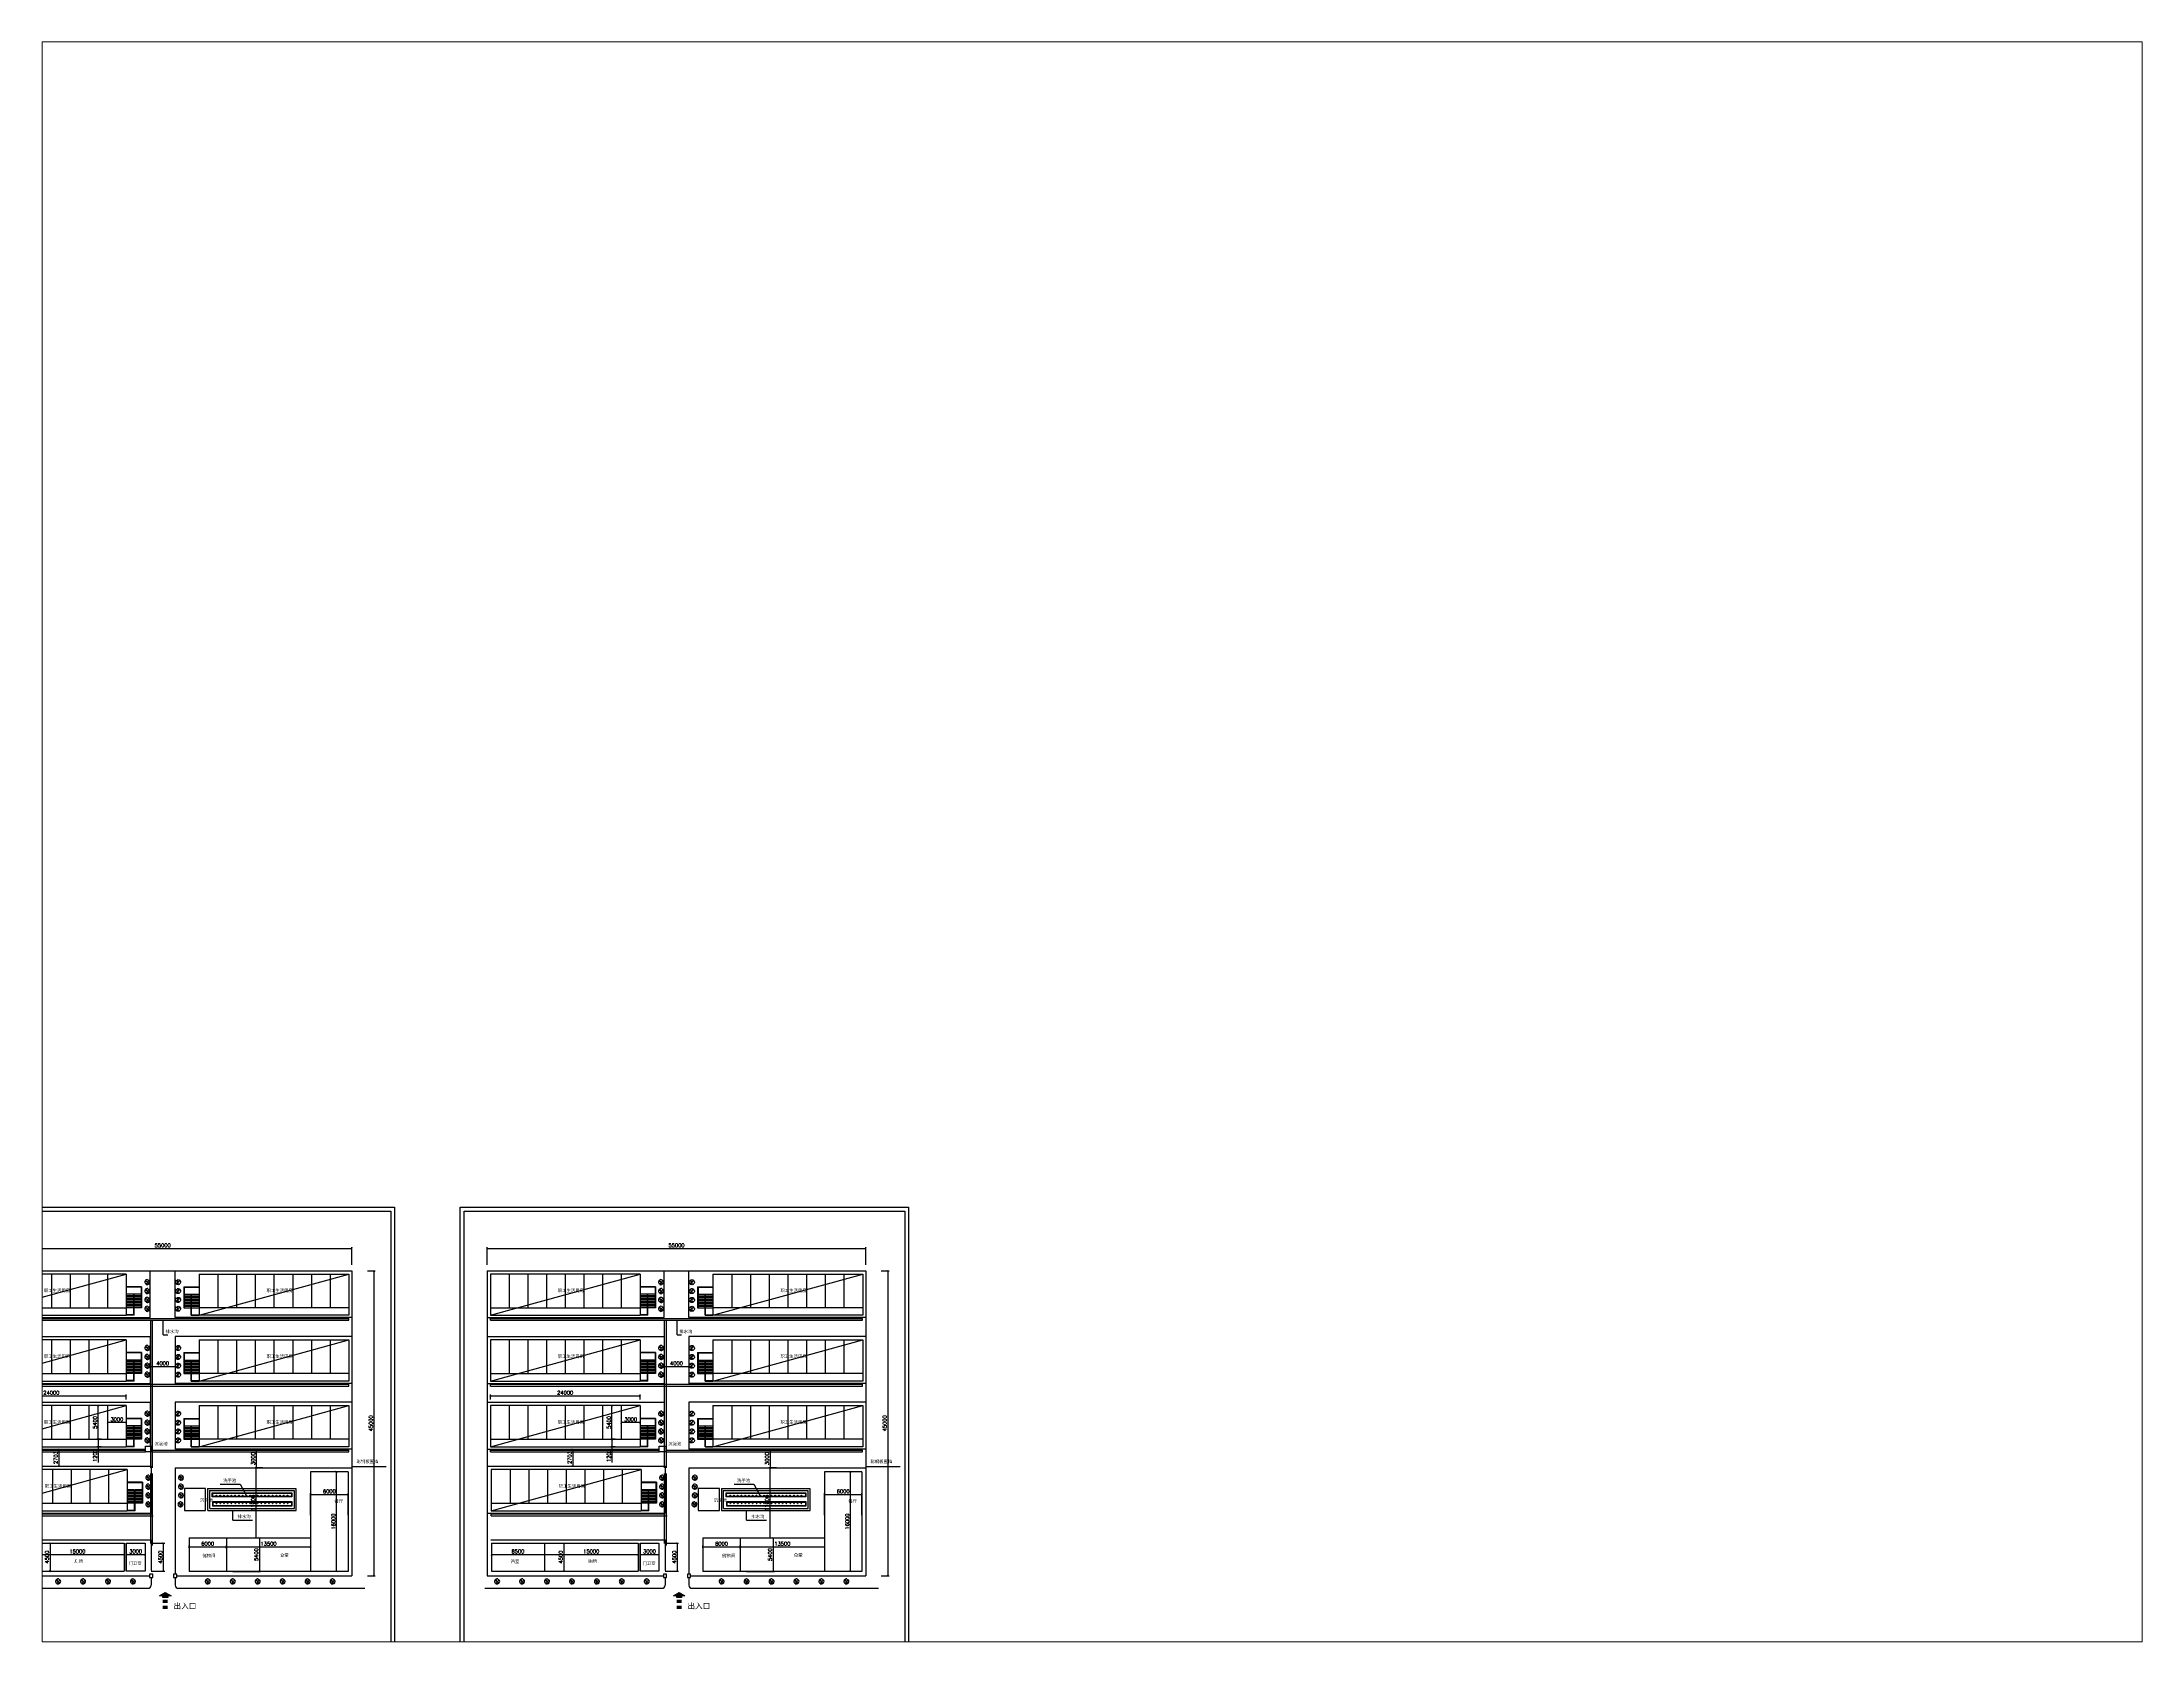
# Paper-space layout '布局1' of a CAD drawing. Extents: x 27 to 240, y 20 to 183.
# The model-space entities are those that its viewports show. They can reach past a viewport. Long polylines and large blocks are cut down to what shows.
import ezdxf

# ---------------------------------------------------------------- set-up
doc = ezdxf.new("R2010")
doc.units = 0
doc.linetypes.add('DASHED', pattern=[19.05, 12.7, -6.35])
doc.linetypes.add('DASHEDX2', pattern=[1.5, 1, -0.5])
doc.layers.get('0').update_dxf_attribs({"linetype": 'CONTINUOUS'})
doc.layers.get('DEFPOINTS').update_dxf_attribs({"linetype": 'CONTINUOUS'})
for name, color, linetype in [('CC', 7, 'CONTINUOUS'), ('LAYER3', 3, 'CONTINUOUS'), ('LAYER4', 5, 'CONTINUOUS'), ('LUNKUO', 6, 'CONTINUOUS'), ('周边', 7, 'CONTINUOUS'), ('堆场', 7, 'CONTINUOUS'), ('标注', 7, 'CONTINUOUS'), ('标注临', 7, 'CONTINUOUS'), ('水', 3, 'CONTINUOUS'), ('绿化', 3, 'CONTINUOUS'), ('道路', 8, 'CONTINUOUS')]:
    doc.layers.add(name, color=color, linetype=linetype)
doc.styles.add('临建', font='txt.shx')
doc.styles.add('文字', font='SimSun.ttf')
doc.dimstyles.new('ISO-25', dxfattribs={"dimtxt": 150, "dimasz": 80, "dimexe": 50, "dimexo": 100, "dimgap": 100, "dimtad": 1, "dimdec": 0, "dimtxsty": '临建', "dimblk": 'ARCHTICK', "dimcen": 2.5, "dimazin": 3, "dimtfac": 1, "dimtdec": 0, "dimtmove": 0, "dimatfit": 3})

# ---------------------------------------------------------------- blocks, each defined once
blk = doc.blocks.new('_ARCHTICK')
at = {"color": 0, "linetype": 'BYBLOCK', "const_width": 0.15}
blk.add_lwpolyline([(-0.5, -0.5), (0.5, 0.5)], dxfattribs=at)
blk = doc.blocks.new('*D84')
at = {"layer": 'DEFPOINTS', "color": 0}
for p in [(52418, 60823), (52418, 56323), (55524, 56323)]:
    blk.add_point(p, dxfattribs=at)
at = {"layer": '标注临', "color": 0}
for p, q in [((53418, 60823), (55724, 60823)), ((55524, 60823), (55524, 56323)), ((53418, 56323), (55724, 56323))]:
    blk.add_line(p, q, dxfattribs=at)
at = {"layer": '标注临', "color": 0, "xscale": 300, "yscale": 300, "zscale": 300}
for p, rotation in [((55524, 60823), 90), ((55524, 56323), 270)]:
    blk.add_blockref('_ARCHTICK', p, dxfattribs=dict(at, rotation=rotation))
at = {"layer": '标注临', "color": 0, "insert": (55024, 58573), "char_height": 600, "attachment_point": 5, "rotation": 90, "style": '临建'}
blk.add_mtext('4500', dxfattribs=at)
blk = doc.blocks.new('*D85')
at = {"layer": 'DEFPOINTS', "color": 0}
for p in [(70760, 60824), (73732, 60824), (70760, 56324)]:
    blk.add_point(p, dxfattribs=at)
at = {"layer": '标注临', "color": 0}
for p, q in [((71760, 60824), (73932, 60824)), ((73732, 56324), (73732, 60824)), ((71760, 56324), (73932, 56324))]:
    blk.add_line(p, q, dxfattribs=at)
at = {"layer": '标注临', "color": 0, "xscale": 300, "yscale": 300, "zscale": 300}
for p, rotation in [((73732, 60824), 90), ((73732, 56324), 270)]:
    blk.add_blockref('_ARCHTICK', p, dxfattribs=dict(at, rotation=rotation))
at = {"layer": '标注临', "color": 0, "insert": (73232, 58574), "char_height": 600, "attachment_point": 5, "rotation": 90, "style": '临建'}
blk.add_mtext('4500', dxfattribs=at)
blk = doc.blocks.new('*D86')
at = {"layer": 'DEFPOINTS', "color": 0}
for p in [(101460, 72271), (103311, 72271), (103311, 56271)]:
    blk.add_point(p, dxfattribs=at)
at = {"layer": '标注临', "color": 0}
for p, q in [((102311, 72271), (101260, 72271)), ((101460, 56271), (101460, 72271)), ((102311, 56271), (101260, 56271))]:
    blk.add_line(p, q, dxfattribs=at)
at = {"layer": '标注临', "color": 0, "xscale": 300, "yscale": 300, "zscale": 300}
for p, rotation in [((101460, 72271), 90), ((101460, 56271), 270)]:
    blk.add_blockref('_ARCHTICK', p, dxfattribs=dict(at, rotation=rotation))
at = {"layer": '标注临', "color": 0, "insert": (100960, 64271), "char_height": 600, "attachment_point": 5, "rotation": 90, "style": '临建'}
blk.add_mtext('16000', dxfattribs=at)
blk = doc.blocks.new('A$C7AB25CB9')
at = {"layer": 'LAYER3'}
for p, q in [((42, 1205), (807, 1177)), ((807, 1177), (99, 1328)), ((994, 266), (219, 274)), ((445, 91), (994, 266)), ((1105, 1773), (1462, 1084)), ((1590, 617), (1120, 0)), ((1287, 60), (1590, 617)), ((1462, 1084), (1415, 1636))]:
    blk.add_line(p, q, dxfattribs=at)
blk.add_circle((924, 873), 200, dxfattribs=at)
for start, end in [(159.4395, 222.050048), (76.775353, 150.943715), (240.418061, 284.142411), (295.356497, 55.354387)]:
    blk.add_arc((897, 885), 913, start, end, dxfattribs=at)
blk = doc.blocks.new('A$C3C6C44F6')
at = {"layer": '周边'}
h = blk.add_hatch(color=256, dxfattribs=at)
h.paths.add_polyline_path([(1986, 828), (786, 828), (786, 0), (1986, 0)])
h.paths.add_polyline_path([(786, 2266), (786, 1438), (1986, 1438), (1986, 2266)])
h.paths.add_polyline_path([(1986, 2844), (1986, 3244), (2771, 3244), (1386, 4044), (0, 3244), (786, 3244), (786, 2844)])
at = {"layer": '周边', "linetype": 'CONTINUOUS'}
blk.add_lwpolyline([(1986, 3244), (1986, 2844), (786, 2844), (786, 3244), (0, 3244), (1386, 4044), (2771, 3244), (1986, 3244)], dxfattribs=at)
blk = doc.blocks.new('*D78')
at = {"layer": 'DEFPOINTS', "color": 0}
for p in [(52418, 60822), (67418, 60824), (67418, 58976)]:
    blk.add_point(p, dxfattribs=at)
at = {"layer": '标注临', "color": 0}
for p, q in [((52418, 59822), (52418, 58776)), ((52418, 58976), (67418, 58976)), ((67418, 59824), (67418, 58776))]:
    blk.add_line(p, q, dxfattribs=at)
at = {"layer": '标注临', "color": 0, "xscale": 300, "yscale": 300, "zscale": 300, "rotation": 180}
blk.add_blockref('_ARCHTICK', (52418, 58976), dxfattribs=at)
at = {"layer": '标注临', "color": 0, "xscale": 300, "yscale": 300, "zscale": 300}
blk.add_blockref('_ARCHTICK', (67418, 58976), dxfattribs=at)
at = {"layer": '标注临', "color": 0, "insert": (59918, 59476), "char_height": 600, "attachment_point": 5, "style": '临建'}
blk.add_mtext('15000', dxfattribs=at)
blk = doc.blocks.new('*D79')
at = {"layer": 'DEFPOINTS', "color": 0}
for p in [(43918, 60822), (52418, 60822), (52418, 58976)]:
    blk.add_point(p, dxfattribs=at)
at = {"layer": '标注临', "color": 0}
for p, q in [((43918, 59822), (43918, 58776)), ((43918, 58976), (52418, 58976)), ((52418, 59822), (52418, 58776))]:
    blk.add_line(p, q, dxfattribs=at)
at = {"layer": '标注临', "color": 0, "xscale": 300, "yscale": 300, "zscale": 300, "rotation": 180}
blk.add_blockref('_ARCHTICK', (43918, 58976), dxfattribs=at)
at = {"layer": '标注临', "color": 0, "xscale": 300, "yscale": 300, "zscale": 300}
blk.add_blockref('_ARCHTICK', (52418, 58976), dxfattribs=at)
at = {"layer": '标注临', "color": 0, "insert": (48168, 59476), "char_height": 600, "attachment_point": 5, "style": '临建'}
blk.add_mtext('8500', dxfattribs=at)
blk = doc.blocks.new('*D80')
at = {"layer": 'DEFPOINTS', "color": 0}
for p in [(57029, 75872), (56944, 73170), (57571, 73170)]:
    blk.add_point(p, dxfattribs=at)
at = {"layer": '标注临', "color": 0}
for p, q in [((56029, 75872), (56744, 75872)), ((56944, 75872), (56944, 73170)), ((56571, 73170), (56744, 73170))]:
    blk.add_line(p, q, dxfattribs=at)
at = {"layer": '标注临', "color": 0, "xscale": 300, "yscale": 300, "zscale": 300}
for p, rotation in [((56944, 75872), 90), ((56944, 73170), 270)]:
    blk.add_blockref('_ARCHTICK', p, dxfattribs=dict(at, rotation=rotation))
at = {"layer": '标注临', "color": 0, "insert": (56444, 74521), "char_height": 600, "attachment_point": 5, "rotation": 90, "style": '临建'}
blk.add_mtext('2703', dxfattribs=at)
blk = doc.blocks.new('*D81')
at = {"layer": 'DEFPOINTS', "color": 0}
for p in [(88596, 72872), (89762, 72872), (88746, 61671)]:
    blk.add_point(p, dxfattribs=at)
at = {"layer": '标注临', "color": 0}
for p, q in [((88762, 72872), (88396, 72872)), ((88596, 61671), (88596, 72872)), ((87746, 61671), (88396, 61671))]:
    blk.add_line(p, q, dxfattribs=at)
at = {"layer": '标注临', "color": 0, "xscale": 300, "yscale": 300, "zscale": 300}
for p, rotation in [((88596, 72872), 90), ((88596, 61671), 270)]:
    blk.add_blockref('_ARCHTICK', p, dxfattribs=dict(at, rotation=rotation))
at = {"layer": '标注临', "color": 0, "insert": (88096, 67272), "char_height": 600, "attachment_point": 5, "rotation": 90, "style": '临建'}
blk.add_mtext('11000', dxfattribs=at)
blk = doc.blocks.new('*D74')
at = {"layer": 'DEFPOINTS', "color": 0}
for p in [(83811, 58971), (97311, 60208), (97311, 60208)]:
    blk.add_point(p, dxfattribs=at)
at = {"layer": '标注临', "color": 0}
for p, q in [((97311, 61208), (97311, 60408)), ((83811, 59971), (83811, 60408)), ((83811, 60208), (97311, 60208))]:
    blk.add_line(p, q, dxfattribs=at)
at = {"layer": '标注临', "color": 0, "xscale": 300, "yscale": 300, "zscale": 300, "rotation": 180}
blk.add_blockref('_ARCHTICK', (83811, 60208), dxfattribs=at)
at = {"layer": '标注临', "color": 0, "xscale": 300, "yscale": 300, "zscale": 300}
blk.add_blockref('_ARCHTICK', (97311, 60208), dxfattribs=at)
at = {"layer": '标注临', "color": 0, "insert": (90561, 60708), "char_height": 600, "attachment_point": 5, "style": '临建'}
blk.add_mtext('13500', dxfattribs=at)
blk = doc.blocks.new('*D82')
at = {"layer": 'DEFPOINTS', "color": 0}
for p in [(67760, 60824), (70760, 60824), (70760, 58976)]:
    blk.add_point(p, dxfattribs=at)
at = {"layer": '标注临', "color": 0}
for p, q in [((67760, 59824), (67760, 58776)), ((67760, 58976), (70760, 58976)), ((70760, 59824), (70760, 58776))]:
    blk.add_line(p, q, dxfattribs=at)
at = {"layer": '标注临', "color": 0, "xscale": 300, "yscale": 300, "zscale": 300, "rotation": 180}
blk.add_blockref('_ARCHTICK', (67760, 58976), dxfattribs=at)
at = {"layer": '标注临', "color": 0, "xscale": 300, "yscale": 300, "zscale": 300}
blk.add_blockref('_ARCHTICK', (70760, 58976), dxfattribs=at)
at = {"layer": '标注临', "color": 0, "insert": (69260, 59476), "char_height": 600, "attachment_point": 5, "style": '临建'}
blk.add_mtext('3000', dxfattribs=at)
blk = doc.blocks.new('*D75')
at = {"layer": 'DEFPOINTS', "color": 0}
for p in [(77811, 59036), (83811, 60208), (83811, 58971)]:
    blk.add_point(p, dxfattribs=at)
at = {"layer": '标注临', "color": 0}
for p, q in [((77811, 60036), (77811, 60408)), ((77811, 60208), (83811, 60208)), ((83811, 59971), (83811, 60408))]:
    blk.add_line(p, q, dxfattribs=at)
at = {"layer": '标注临', "color": 0, "xscale": 300, "yscale": 300, "zscale": 300, "rotation": 180}
blk.add_blockref('_ARCHTICK', (77811, 60208), dxfattribs=at)
at = {"layer": '标注临', "color": 0, "xscale": 300, "yscale": 300, "zscale": 300}
blk.add_blockref('_ARCHTICK', (83811, 60208), dxfattribs=at)
at = {"layer": '标注临', "color": 0, "insert": (80811, 60708), "char_height": 600, "attachment_point": 5, "style": '临建'}
blk.add_mtext('6000', dxfattribs=at)
blk = doc.blocks.new('*D83')
at = {"layer": 'DEFPOINTS', "color": 0}
for p in [(89762, 75872), (88596, 72872), (88596, 72872)]:
    blk.add_point(p, dxfattribs=at)
at = {"layer": '标注临', "color": 0}
for p, q in [((88762, 75872), (88396, 75872)), ((88596, 75872), (88596, 72872)), ((89596, 72872), (88796, 72872))]:
    blk.add_line(p, q, dxfattribs=at)
at = {"layer": '标注临', "color": 0, "xscale": 300, "yscale": 300, "zscale": 300}
for p, rotation in [((88596, 75872), 90), ((88596, 72872), 270)]:
    blk.add_blockref('_ARCHTICK', p, dxfattribs=dict(at, rotation=rotation))
at = {"layer": '标注临', "color": 0, "insert": (88096, 74372), "char_height": 600, "attachment_point": 5, "rotation": 90, "style": '临建'}
blk.add_mtext('3000', dxfattribs=at)
blk = doc.blocks.new('*D76')
at = {"layer": 'DEFPOINTS', "color": 0}
for p in [(71589, 89121), (75589, 89121), (75589, 89121)]:
    blk.add_point(p, dxfattribs=at)
at = {"layer": '标注临', "color": 0}
for p, q in [((71589, 90121), (71589, 89321)), ((71589, 89121), (75589, 89121)), ((75589, 90121), (75589, 89321))]:
    blk.add_line(p, q, dxfattribs=at)
at = {"layer": '标注临', "color": 0, "xscale": 300, "yscale": 300, "zscale": 300, "rotation": 180}
blk.add_blockref('_ARCHTICK', (71589, 89121), dxfattribs=at)
at = {"layer": '标注临', "color": 0, "xscale": 300, "yscale": 300, "zscale": 300}
blk.add_blockref('_ARCHTICK', (75589, 89121), dxfattribs=at)
at = {"layer": '标注临', "color": 0, "insert": (73589, 89621), "char_height": 600, "attachment_point": 5, "style": '临建'}
blk.add_mtext('4000', dxfattribs=at)
blk = doc.blocks.new('*D77')
at = {"layer": 'DEFPOINTS', "color": 0}
for p in [(103936, 108058), (43242, 104454), (103936, 104454)]:
    blk.add_point(p, dxfattribs=at)
at = {"layer": '标注临', "color": 0}
for p, q in [((43242, 105454), (43242, 108258)), ((43242, 108058), (103936, 108058)), ((103936, 105454), (103936, 108258))]:
    blk.add_line(p, q, dxfattribs=at)
at = {"layer": '标注临', "color": 0, "xscale": 300, "yscale": 300, "zscale": 300, "rotation": 180}
blk.add_blockref('_ARCHTICK', (43242, 108058), dxfattribs=at)
at = {"layer": '标注临', "color": 0, "xscale": 300, "yscale": 300, "zscale": 300}
blk.add_blockref('_ARCHTICK', (103936, 108058), dxfattribs=at)
at = {"layer": '标注临', "color": 0, "insert": (73589, 108558), "char_height": 600, "attachment_point": 5, "style": '临建'}
blk.add_mtext('55000', dxfattribs=at)
blk = doc.blocks.new('*D137')
at = {"layer": 'DEFPOINTS', "color": 0}
for p in [(83811, 61671), (83811, 56271), (89096, 56271)]:
    blk.add_point(p, dxfattribs=at)
at = {"layer": '标注临', "color": 0}
for p, q in [((84811, 61671), (89296, 61671)), ((89096, 61671), (89096, 56271)), ((84811, 56271), (89296, 56271))]:
    blk.add_line(p, q, dxfattribs=at)
at = {"layer": '标注临', "color": 0, "xscale": 300, "yscale": 300, "zscale": 300}
for p, rotation in [((89096, 61671), 90), ((89096, 56271), 270)]:
    blk.add_blockref('_ARCHTICK', p, dxfattribs=dict(at, rotation=rotation))
at = {"layer": '标注临', "color": 0, "insert": (88596, 58971), "char_height": 600, "attachment_point": 5, "rotation": 90, "style": '临建'}
blk.add_mtext('5400', dxfattribs=at)
blk = doc.blocks.new('*D138')
at = {"layer": 'DEFPOINTS', "color": 0}
for p in [(103311, 68613), (97311, 64271), (103311, 64271)]:
    blk.add_point(p, dxfattribs=at)
at = {"layer": '标注临', "color": 0}
for p, q in [((97311, 65271), (97311, 68813)), ((97311, 68613), (103311, 68613)), ((103311, 65271), (103311, 68813))]:
    blk.add_line(p, q, dxfattribs=at)
at = {"layer": '标注临', "color": 0, "xscale": 300, "yscale": 300, "zscale": 300, "rotation": 180}
blk.add_blockref('_ARCHTICK', (97311, 68613), dxfattribs=at)
at = {"layer": '标注临', "color": 0, "xscale": 300, "yscale": 300, "zscale": 300}
blk.add_blockref('_ARCHTICK', (103311, 68613), dxfattribs=at)
at = {"layer": '标注临', "color": 0, "insert": (100311, 69113), "char_height": 600, "attachment_point": 5, "style": '临建'}
blk.add_mtext('6000', dxfattribs=at)
blk = doc.blocks.new('*D139')
at = {"layer": 'DEFPOINTS', "color": 0}
for p in [(63243, 82858), (64742, 82858), (64742, 77458)]:
    blk.add_point(p, dxfattribs=at)
at = {"layer": '标注临', "color": 0}
for p, q in [((63742, 82858), (63043, 82858)), ((63243, 77458), (63243, 82858)), ((63742, 77458), (63043, 77458))]:
    blk.add_line(p, q, dxfattribs=at)
at = {"layer": '标注临', "color": 0, "xscale": 300, "yscale": 300, "zscale": 300}
for p, rotation in [((63243, 82858), 90), ((63243, 77458), 270)]:
    blk.add_blockref('_ARCHTICK', p, dxfattribs=dict(at, rotation=rotation))
at = {"layer": '标注临', "color": 0, "insert": (62743, 80158), "char_height": 600, "attachment_point": 5, "rotation": 90, "style": '临建'}
blk.add_mtext('5400', dxfattribs=at)
blk = doc.blocks.new('*D140')
at = {"layer": 'DEFPOINTS', "color": 0}
for p in [(64742, 80158), (64742, 80158), (67742, 80158)]:
    blk.add_point(p, dxfattribs=at)
at = {"layer": '标注临', "color": 0}
for p, q in [((64742, 81158), (64742, 80358)), ((67742, 81158), (67742, 80358)), ((67742, 80158), (64742, 80158))]:
    blk.add_line(p, q, dxfattribs=at)
at = {"layer": '标注临', "color": 0, "xscale": 300, "yscale": 300, "zscale": 300, "rotation": 180}
blk.add_blockref('_ARCHTICK', (64742, 80158), dxfattribs=at)
at = {"layer": '标注临', "color": 0, "xscale": 300, "yscale": 300, "zscale": 300}
blk.add_blockref('_ARCHTICK', (67742, 80158), dxfattribs=at)
at = {"layer": '标注临', "color": 0, "insert": (66242, 80658), "char_height": 600, "attachment_point": 5, "style": '临建'}
blk.add_mtext('3000', dxfattribs=at)
blk = doc.blocks.new('*D141')
at = {"layer": 'DEFPOINTS', "color": 0}
for p in [(64742, 77458), (63243, 76258), (64742, 76258)]:
    blk.add_point(p, dxfattribs=at)
at = {"layer": '标注临', "color": 0}
for p, q in [((63742, 77458), (63043, 77458)), ((63243, 77458), (63243, 76258)), ((63742, 76258), (63043, 76258)), ((63243, 76258), (63243, 73758))]:
    blk.add_line(p, q, dxfattribs=at)
at = {"layer": '标注临', "color": 0, "xscale": 300, "yscale": 300, "zscale": 300}
for p, rotation in [((63243, 77458), 90), ((63243, 76258), 270)]:
    blk.add_blockref('_ARCHTICK', p, dxfattribs=dict(at, rotation=rotation))
at = {"layer": '标注临', "color": 0, "insert": (62743, 74858), "char_height": 600, "attachment_point": 5, "rotation": 90, "style": '临建'}
blk.add_mtext('1200', dxfattribs=at)
blk = doc.blocks.new('*D142')
at = {"layer": 'DEFPOINTS', "color": 0}
for p in [(67742, 84421), (43742, 82858), (67742, 82858)]:
    blk.add_point(p, dxfattribs=at)
at = {"layer": '标注临', "color": 0}
for p, q in [((43742, 83858), (43742, 84621)), ((43742, 84421), (67742, 84421)), ((67742, 83858), (67742, 84621))]:
    blk.add_line(p, q, dxfattribs=at)
at = {"layer": '标注临', "color": 0, "xscale": 300, "yscale": 300, "zscale": 300, "rotation": 180}
blk.add_blockref('_ARCHTICK', (43742, 84421), dxfattribs=at)
at = {"layer": '标注临', "color": 0, "xscale": 300, "yscale": 300, "zscale": 300}
blk.add_blockref('_ARCHTICK', (67742, 84421), dxfattribs=at)
at = {"layer": '标注临', "color": 0, "insert": (55742, 84921), "char_height": 600, "attachment_point": 5, "style": '临建'}
blk.add_mtext('24000', dxfattribs=at)
blk = doc.blocks.new('*D143')
at = {"layer": 'DEFPOINTS', "color": 0}
for p in [(105412, 104454), (105412, 55580), (107464, 55580)]:
    blk.add_point(p, dxfattribs=at)
at = {"layer": '标注临', "color": 0}
for p, q in [((106412, 104454), (107664, 104454)), ((107464, 104454), (107464, 55580)), ((106412, 55580), (107664, 55580))]:
    blk.add_line(p, q, dxfattribs=at)
at = {"layer": '标注临', "color": 0, "xscale": 300, "yscale": 300, "zscale": 300}
for p, rotation in [((107464, 104454), 90), ((107464, 55580), 270)]:
    blk.add_blockref('_ARCHTICK', p, dxfattribs=dict(at, rotation=rotation))
at = {"layer": '标注临', "color": 0, "insert": (106964, 80017), "char_height": 600, "attachment_point": 5, "rotation": 90, "style": '临建'}
blk.add_mtext('45000', dxfattribs=at)
blk = doc.blocks.new('*D199')
at = {"layer": 'DEFPOINTS', "color": 0}
for p in [(134802, 60822), (149802, 60824), (149802, 58976)]:
    blk.add_point(p, dxfattribs=at)
at = {"layer": '标注临', "color": 0}
for p, q in [((134802, 59822), (134802, 58776)), ((134802, 58976), (149802, 58976)), ((149802, 59824), (149802, 58776))]:
    blk.add_line(p, q, dxfattribs=at)
at = {"layer": '标注临', "color": 0, "xscale": 300, "yscale": 300, "zscale": 300, "rotation": 180}
blk.add_blockref('_ARCHTICK', (134802, 58976), dxfattribs=at)
at = {"layer": '标注临', "color": 0, "xscale": 300, "yscale": 300, "zscale": 300}
blk.add_blockref('_ARCHTICK', (149802, 58976), dxfattribs=at)
at = {"layer": '标注临', "color": 0, "insert": (142302, 59476), "char_height": 600, "attachment_point": 5, "style": '临建'}
blk.add_mtext('15000', dxfattribs=at)
blk = doc.blocks.new('*D202')
at = {"layer": 'DEFPOINTS', "color": 0}
for p in [(170980, 72872), (172146, 72872), (171130, 61671)]:
    blk.add_point(p, dxfattribs=at)
at = {"layer": '标注临', "color": 0}
for p, q in [((171146, 72872), (170780, 72872)), ((170980, 61671), (170980, 72872)), ((170130, 61671), (170780, 61671))]:
    blk.add_line(p, q, dxfattribs=at)
at = {"layer": '标注临', "color": 0, "xscale": 300, "yscale": 300, "zscale": 300}
for p, rotation in [((170980, 72872), 90), ((170980, 61671), 270)]:
    blk.add_blockref('_ARCHTICK', p, dxfattribs=dict(at, rotation=rotation))
at = {"layer": '标注临', "color": 0, "insert": (170480, 67272), "char_height": 600, "attachment_point": 5, "rotation": 90, "style": '临建'}
blk.add_mtext('11000', dxfattribs=at)
blk = doc.blocks.new('*D164')
at = {"layer": 'DEFPOINTS', "color": 0}
for p in [(166195, 58971), (179695, 60208), (179695, 60208)]:
    blk.add_point(p, dxfattribs=at)
at = {"layer": '标注临', "color": 0}
for p, q in [((179695, 61208), (179695, 60408)), ((166195, 59971), (166195, 60408)), ((166195, 60208), (179695, 60208))]:
    blk.add_line(p, q, dxfattribs=at)
at = {"layer": '标注临', "color": 0, "xscale": 300, "yscale": 300, "zscale": 300, "rotation": 180}
blk.add_blockref('_ARCHTICK', (166195, 60208), dxfattribs=at)
at = {"layer": '标注临', "color": 0, "xscale": 300, "yscale": 300, "zscale": 300}
blk.add_blockref('_ARCHTICK', (179695, 60208), dxfattribs=at)
at = {"layer": '标注临', "color": 0, "insert": (172945, 60708), "char_height": 600, "attachment_point": 5, "style": '临建'}
blk.add_mtext('13500', dxfattribs=at)
blk = doc.blocks.new('*D166')
at = {"layer": 'DEFPOINTS', "color": 0}
for p in [(172146, 75872), (170980, 72872), (170980, 72872)]:
    blk.add_point(p, dxfattribs=at)
at = {"layer": '标注临', "color": 0}
for p, q in [((171146, 75872), (170780, 75872)), ((170980, 75872), (170980, 72872)), ((171980, 72872), (171180, 72872))]:
    blk.add_line(p, q, dxfattribs=at)
at = {"layer": '标注临', "color": 0, "xscale": 300, "yscale": 300, "zscale": 300}
for p, rotation in [((170980, 75872), 90), ((170980, 72872), 270)]:
    blk.add_blockref('_ARCHTICK', p, dxfattribs=dict(at, rotation=rotation))
at = {"layer": '标注临', "color": 0, "insert": (170480, 74372), "char_height": 600, "attachment_point": 5, "rotation": 90, "style": '临建'}
blk.add_mtext('3000', dxfattribs=at)
blk = doc.blocks.new('*D208')
at = {"layer": 'DEFPOINTS', "color": 0}
for p in [(166195, 61671), (166195, 56271), (171480, 56271)]:
    blk.add_point(p, dxfattribs=at)
at = {"layer": '标注临', "color": 0}
for p, q in [((167195, 61671), (171680, 61671)), ((171480, 61671), (171480, 56271)), ((167195, 56271), (171680, 56271))]:
    blk.add_line(p, q, dxfattribs=at)
at = {"layer": '标注临', "color": 0, "xscale": 300, "yscale": 300, "zscale": 300}
for p, rotation in [((171480, 61671), 90), ((171480, 56271), 270)]:
    blk.add_blockref('_ARCHTICK', p, dxfattribs=dict(at, rotation=rotation))
at = {"layer": '标注临', "color": 0, "insert": (170980, 58971), "char_height": 600, "attachment_point": 5, "rotation": 90, "style": '临建'}
blk.add_mtext('5400', dxfattribs=at)
blk = doc.blocks.new('*D200')
at = {"layer": 'DEFPOINTS', "color": 0}
for p in [(126302, 60822), (134802, 60822), (134802, 58976)]:
    blk.add_point(p, dxfattribs=at)
at = {"layer": '标注临', "color": 0}
for p, q in [((126302, 59822), (126302, 58776)), ((126302, 58976), (134802, 58976)), ((134802, 59822), (134802, 58776))]:
    blk.add_line(p, q, dxfattribs=at)
at = {"layer": '标注临', "color": 0, "xscale": 300, "yscale": 300, "zscale": 300, "rotation": 180}
blk.add_blockref('_ARCHTICK', (126302, 58976), dxfattribs=at)
at = {"layer": '标注临', "color": 0, "xscale": 300, "yscale": 300, "zscale": 300}
blk.add_blockref('_ARCHTICK', (134802, 58976), dxfattribs=at)
at = {"layer": '标注临', "color": 0, "insert": (130552, 59476), "char_height": 600, "attachment_point": 5, "style": '临建'}
blk.add_mtext('8500', dxfattribs=at)
blk = doc.blocks.new('*D213')
at = {"layer": 'DEFPOINTS', "color": 0}
for p in [(150126, 84421), (126126, 82858), (150126, 82858)]:
    blk.add_point(p, dxfattribs=at)
at = {"layer": '标注临', "color": 0}
for p, q in [((126126, 83858), (126126, 84621)), ((126126, 84421), (150126, 84421)), ((150126, 83858), (150126, 84621))]:
    blk.add_line(p, q, dxfattribs=at)
at = {"layer": '标注临', "color": 0, "xscale": 300, "yscale": 300, "zscale": 300, "rotation": 180}
blk.add_blockref('_ARCHTICK', (126126, 84421), dxfattribs=at)
at = {"layer": '标注临', "color": 0, "xscale": 300, "yscale": 300, "zscale": 300}
blk.add_blockref('_ARCHTICK', (150126, 84421), dxfattribs=at)
at = {"layer": '标注临', "color": 0, "insert": (138126, 84921), "char_height": 600, "attachment_point": 5, "style": '临建'}
blk.add_mtext('24000', dxfattribs=at)
blk = doc.blocks.new('*D168')
at = {"layer": 'DEFPOINTS', "color": 0}
for p in [(186320, 108058), (125626, 104454), (186320, 104454)]:
    blk.add_point(p, dxfattribs=at)
at = {"layer": '标注临', "color": 0}
for p, q in [((125626, 105454), (125626, 108258)), ((125626, 108058), (186320, 108058)), ((186320, 105454), (186320, 108258))]:
    blk.add_line(p, q, dxfattribs=at)
at = {"layer": '标注临', "color": 0, "xscale": 300, "yscale": 300, "zscale": 300, "rotation": 180}
blk.add_blockref('_ARCHTICK', (125626, 108058), dxfattribs=at)
at = {"layer": '标注临', "color": 0, "xscale": 300, "yscale": 300, "zscale": 300}
blk.add_blockref('_ARCHTICK', (186320, 108058), dxfattribs=at)
at = {"layer": '标注临', "color": 0, "insert": (155973, 108558), "char_height": 600, "attachment_point": 5, "style": '临建'}
blk.add_mtext('55000', dxfattribs=at)
blk = doc.blocks.new('*D169')
at = {"layer": 'DEFPOINTS', "color": 0}
for p in [(187796, 104454), (187796, 55580), (189848, 55580)]:
    blk.add_point(p, dxfattribs=at)
at = {"layer": '标注临', "color": 0}
for p, q in [((188796, 104454), (190048, 104454)), ((189848, 104454), (189848, 55580)), ((188796, 55580), (190048, 55580))]:
    blk.add_line(p, q, dxfattribs=at)
at = {"layer": '标注临', "color": 0, "xscale": 300, "yscale": 300, "zscale": 300}
for p, rotation in [((189848, 104454), 90), ((189848, 55580), 270)]:
    blk.add_blockref('_ARCHTICK', p, dxfattribs=dict(at, rotation=rotation))
at = {"layer": '标注临', "color": 0, "insert": (189348, 80017), "char_height": 600, "attachment_point": 5, "rotation": 90, "style": '临建'}
blk.add_mtext('45000', dxfattribs=at)
blk = doc.blocks.new('*D167')
at = {"layer": 'DEFPOINTS', "color": 0}
for p in [(153973, 89121), (157973, 89121), (157973, 89121)]:
    blk.add_point(p, dxfattribs=at)
at = {"layer": '标注临', "color": 0}
for p, q in [((153973, 90121), (153973, 89321)), ((153973, 89121), (157973, 89121)), ((157973, 90121), (157973, 89321))]:
    blk.add_line(p, q, dxfattribs=at)
at = {"layer": '标注临', "color": 0, "xscale": 300, "yscale": 300, "zscale": 300, "rotation": 180}
blk.add_blockref('_ARCHTICK', (153973, 89121), dxfattribs=at)
at = {"layer": '标注临', "color": 0, "xscale": 300, "yscale": 300, "zscale": 300}
blk.add_blockref('_ARCHTICK', (157973, 89121), dxfattribs=at)
at = {"layer": '标注临', "color": 0, "insert": (155973, 89621), "char_height": 600, "attachment_point": 5, "style": '临建'}
blk.add_mtext('4000', dxfattribs=at)
blk = doc.blocks.new('*D165')
at = {"layer": 'DEFPOINTS', "color": 0}
for p in [(160195, 59036), (166195, 60208), (166195, 58971)]:
    blk.add_point(p, dxfattribs=at)
at = {"layer": '标注临', "color": 0}
for p, q in [((160195, 60036), (160195, 60408)), ((160195, 60208), (166195, 60208)), ((166195, 59971), (166195, 60408))]:
    blk.add_line(p, q, dxfattribs=at)
at = {"layer": '标注临', "color": 0, "xscale": 300, "yscale": 300, "zscale": 300, "rotation": 180}
blk.add_blockref('_ARCHTICK', (160195, 60208), dxfattribs=at)
at = {"layer": '标注临', "color": 0, "xscale": 300, "yscale": 300, "zscale": 300}
blk.add_blockref('_ARCHTICK', (166195, 60208), dxfattribs=at)
at = {"layer": '标注临', "color": 0, "insert": (163195, 60708), "char_height": 600, "attachment_point": 5, "style": '临建'}
blk.add_mtext('6000', dxfattribs=at)
blk = doc.blocks.new('*D204')
at = {"layer": 'DEFPOINTS', "color": 0}
for p in [(134802, 60823), (134802, 56323), (137909, 56323)]:
    blk.add_point(p, dxfattribs=at)
at = {"layer": '标注临', "color": 0}
for p, q in [((135802, 60823), (138109, 60823)), ((137909, 60823), (137909, 56323)), ((135802, 56323), (138109, 56323))]:
    blk.add_line(p, q, dxfattribs=at)
at = {"layer": '标注临', "color": 0, "xscale": 300, "yscale": 300, "zscale": 300}
for p, rotation in [((137909, 60823), 90), ((137909, 56323), 270)]:
    blk.add_blockref('_ARCHTICK', p, dxfattribs=dict(at, rotation=rotation))
at = {"layer": '标注临', "color": 0, "insert": (137409, 58573), "char_height": 600, "attachment_point": 5, "rotation": 90, "style": '临建'}
blk.add_mtext('4500', dxfattribs=at)
blk = doc.blocks.new('*D205')
at = {"layer": 'DEFPOINTS', "color": 0}
for p in [(153144, 60824), (156117, 60824), (153144, 56324)]:
    blk.add_point(p, dxfattribs=at)
at = {"layer": '标注临', "color": 0}
for p, q in [((154144, 60824), (156317, 60824)), ((156117, 56324), (156117, 60824)), ((154144, 56324), (156317, 56324))]:
    blk.add_line(p, q, dxfattribs=at)
at = {"layer": '标注临', "color": 0, "xscale": 300, "yscale": 300, "zscale": 300}
for p, rotation in [((156117, 60824), 90), ((156117, 56324), 270)]:
    blk.add_blockref('_ARCHTICK', p, dxfattribs=dict(at, rotation=rotation))
at = {"layer": '标注临', "color": 0, "insert": (155617, 58574), "char_height": 600, "attachment_point": 5, "rotation": 90, "style": '临建'}
blk.add_mtext('4500', dxfattribs=at)
blk = doc.blocks.new('*D203')
at = {"layer": 'DEFPOINTS', "color": 0}
for p in [(150144, 60824), (153144, 60824), (153144, 58976)]:
    blk.add_point(p, dxfattribs=at)
at = {"layer": '标注临', "color": 0}
for p, q in [((150144, 59824), (150144, 58776)), ((150144, 58976), (153144, 58976)), ((153144, 59824), (153144, 58776))]:
    blk.add_line(p, q, dxfattribs=at)
at = {"layer": '标注临', "color": 0, "xscale": 300, "yscale": 300, "zscale": 300, "rotation": 180}
blk.add_blockref('_ARCHTICK', (150144, 58976), dxfattribs=at)
at = {"layer": '标注临', "color": 0, "xscale": 300, "yscale": 300, "zscale": 300}
blk.add_blockref('_ARCHTICK', (153144, 58976), dxfattribs=at)
at = {"layer": '标注临', "color": 0, "insert": (151644, 59476), "char_height": 600, "attachment_point": 5, "style": '临建'}
blk.add_mtext('3000', dxfattribs=at)
blk = doc.blocks.new('*D211')
at = {"layer": 'DEFPOINTS', "color": 0}
for p in [(147126, 80158), (147126, 80158), (150126, 80158)]:
    blk.add_point(p, dxfattribs=at)
at = {"layer": '标注临', "color": 0}
for p, q in [((147126, 81158), (147126, 80358)), ((150126, 81158), (150126, 80358)), ((150126, 80158), (147126, 80158))]:
    blk.add_line(p, q, dxfattribs=at)
at = {"layer": '标注临', "color": 0, "xscale": 300, "yscale": 300, "zscale": 300, "rotation": 180}
blk.add_blockref('_ARCHTICK', (147126, 80158), dxfattribs=at)
at = {"layer": '标注临', "color": 0, "xscale": 300, "yscale": 300, "zscale": 300}
blk.add_blockref('_ARCHTICK', (150126, 80158), dxfattribs=at)
at = {"layer": '标注临', "color": 0, "insert": (148626, 80658), "char_height": 600, "attachment_point": 5, "style": '临建'}
blk.add_mtext('3000', dxfattribs=at)
blk = doc.blocks.new('*D201')
at = {"layer": 'DEFPOINTS', "color": 0}
for p in [(139413, 75872), (139328, 73170), (139955, 73170)]:
    blk.add_point(p, dxfattribs=at)
at = {"layer": '标注临', "color": 0}
for p, q in [((138413, 75872), (139128, 75872)), ((139328, 75872), (139328, 73170)), ((138955, 73170), (139128, 73170))]:
    blk.add_line(p, q, dxfattribs=at)
at = {"layer": '标注临', "color": 0, "xscale": 300, "yscale": 300, "zscale": 300}
for p, rotation in [((139328, 75872), 90), ((139328, 73170), 270)]:
    blk.add_blockref('_ARCHTICK', p, dxfattribs=dict(at, rotation=rotation))
at = {"layer": '标注临', "color": 0, "insert": (138828, 74521), "char_height": 600, "attachment_point": 5, "rotation": 90, "style": '临建'}
blk.add_mtext('2703', dxfattribs=at)
blk = doc.blocks.new('*D212')
at = {"layer": 'DEFPOINTS', "color": 0}
for p in [(147126, 77458), (145627, 76258), (147126, 76258)]:
    blk.add_point(p, dxfattribs=at)
at = {"layer": '标注临', "color": 0}
for p, q in [((146126, 77458), (145427, 77458)), ((145627, 77458), (145627, 76258)), ((146126, 76258), (145427, 76258)), ((145627, 76258), (145627, 73758))]:
    blk.add_line(p, q, dxfattribs=at)
at = {"layer": '标注临', "color": 0, "xscale": 300, "yscale": 300, "zscale": 300}
for p, rotation in [((145627, 77458), 90), ((145627, 76258), 270)]:
    blk.add_blockref('_ARCHTICK', p, dxfattribs=dict(at, rotation=rotation))
at = {"layer": '标注临', "color": 0, "insert": (145127, 74858), "char_height": 600, "attachment_point": 5, "rotation": 90, "style": '临建'}
blk.add_mtext('1200', dxfattribs=at)
blk = doc.blocks.new('*D210')
at = {"layer": 'DEFPOINTS', "color": 0}
for p in [(145627, 82858), (147126, 82858), (147126, 77458)]:
    blk.add_point(p, dxfattribs=at)
at = {"layer": '标注临', "color": 0}
for p, q in [((146126, 82858), (145427, 82858)), ((145627, 77458), (145627, 82858)), ((146126, 77458), (145427, 77458))]:
    blk.add_line(p, q, dxfattribs=at)
at = {"layer": '标注临', "color": 0, "xscale": 300, "yscale": 300, "zscale": 300}
for p, rotation in [((145627, 82858), 90), ((145627, 77458), 270)]:
    blk.add_blockref('_ARCHTICK', p, dxfattribs=dict(at, rotation=rotation))
at = {"layer": '标注临', "color": 0, "insert": (145127, 80158), "char_height": 600, "attachment_point": 5, "rotation": 90, "style": '临建'}
blk.add_mtext('5400', dxfattribs=at)
blk = doc.blocks.new('*D206')
at = {"layer": 'DEFPOINTS', "color": 0}
for p in [(183844, 72271), (185695, 72271), (185695, 56271)]:
    blk.add_point(p, dxfattribs=at)
at = {"layer": '标注临', "color": 0}
for p, q in [((184695, 72271), (183644, 72271)), ((183844, 56271), (183844, 72271)), ((184695, 56271), (183644, 56271))]:
    blk.add_line(p, q, dxfattribs=at)
at = {"layer": '标注临', "color": 0, "xscale": 300, "yscale": 300, "zscale": 300}
for p, rotation in [((183844, 72271), 90), ((183844, 56271), 270)]:
    blk.add_blockref('_ARCHTICK', p, dxfattribs=dict(at, rotation=rotation))
at = {"layer": '标注临', "color": 0, "insert": (183344, 64271), "char_height": 600, "attachment_point": 5, "rotation": 90, "style": '临建'}
blk.add_mtext('16000', dxfattribs=at)
blk = doc.blocks.new('*D209')
at = {"layer": 'DEFPOINTS', "color": 0}
for p in [(185695, 68613), (179695, 64271), (185695, 64271)]:
    blk.add_point(p, dxfattribs=at)
at = {"layer": '标注临', "color": 0}
for p, q in [((179695, 65271), (179695, 68813)), ((179695, 68613), (185695, 68613)), ((185695, 65271), (185695, 68813))]:
    blk.add_line(p, q, dxfattribs=at)
at = {"layer": '标注临', "color": 0, "xscale": 300, "yscale": 300, "zscale": 300, "rotation": 180}
blk.add_blockref('_ARCHTICK', (179695, 68613), dxfattribs=at)
at = {"layer": '标注临', "color": 0, "xscale": 300, "yscale": 300, "zscale": 300}
blk.add_blockref('_ARCHTICK', (185695, 68613), dxfattribs=at)
at = {"layer": '标注临', "color": 0, "insert": (182695, 69113), "char_height": 600, "attachment_point": 5, "style": '临建'}
blk.add_mtext('6000', dxfattribs=at)

msp = doc.modelspace()

# ---------------------------------------------------------------- linework, layer by layer
for p, q in [((97311.3, 72271.2), (97311.3, 56271.2)), ((103311.3, 72271.2), (97311.3, 72271.2)), ((103311.3, 72271.2), (103311.3, 56271.2)), ((179695.4, 72271.2), (179695.4, 56271.2)), ((185695.4, 72271.2), (179695.4, 72271.2)), ((185695.4, 72271.2), (185695.4, 56271.2)), ((82826.3, 70256.6), (86007.8, 70256.6)), ((86007.8, 70256.6), (86952.1, 68507.8)), ((165210.4, 70256.6), (168391.9, 70256.6)), ((168391.9, 70256.6), (169336.2, 68507.8)), ((84826.3, 64481.9), (84826.3, 66062.9)), ((84826.3, 64481.9), (88007.8, 64481.9)), ((167210.4, 64481.9), (167210.4, 66062.9)), ((167210.4, 64481.9), (170391.9, 64481.9)), ((43918, 60822.1), (67418, 60824)), ((67418, 60824), (67418, 56324)), ((67759.9, 60824), (67759.9, 56324)), ((77811.3, 61671.2), (77811.3, 56271.2)), ((77811.3, 61671.2), (97311.3, 61671.2)), ((83811.3, 61671.2), (83811.3, 56271.2)), ((126302.1, 60822.1), (149802.1, 60824)), ((126302.1, 60822.1), (126302.1, 56322.1)), ((134802.1, 60824), (134802.1, 56322.9)), ((149802.1, 60824), (149802.1, 56324)), ((150144, 60824), (150144, 56324)), ((160195.4, 61671.2), (179695.4, 61671.2)), ((160195.4, 61671.2), (160195.4, 56271.2)), ((166195.4, 61671.2), (166195.4, 56271.2)), ((43918, 56322.1), (67418, 56324)), ((103311.3, 56271.2), (77811.3, 56271.2)), ((126302.1, 56322.1), (149802.1, 56324)), ((185695.4, 56271.2), (160195.4, 56271.2))]:
    msp.add_line(p, q)
for points in [[(110774.5, 114668.1), (110774.5, 13059.3), (38922.5, 13059.3), (38922.5, 114668.1)], [(193158.5, 114668.1), (193158.5, 13059.3), (121306.6, 13059.3), (121306.6, 114668.1)], [(110169.6, 114063.3), (110169.6, 13664.1), (39527.3, 13664.1), (39527.3, 114063.3)], [(192553.7, 114063.3), (192553.7, 13664.1), (121911.4, 13664.1), (121911.4, 114063.3)], [(81548.6, 68879.8), (94323.6, 68879.8), (94323.6, 68247.3), (81548.6, 68247.3)], [(81585.2, 66776.5), (94360.2, 66776.5), (94360.2, 67409), (81585.2, 67409)], [(81608.6, 68819.8), (94263.6, 68819.8), (94263.6, 68307.3), (81608.6, 68307.3)], [(81645.2, 66836.5), (94300.2, 66836.5), (94300.2, 67349), (81645.2, 67349)], [(163932.7, 68879.8), (176707.7, 68879.8), (176707.7, 68247.3), (163932.7, 68247.3)], [(163969.3, 66776.5), (176744.3, 66776.5), (176744.3, 67409), (163969.3, 67409)], [(163992.7, 68819.8), (176647.7, 68819.8), (176647.7, 68307.3), (163992.7, 68307.3)], [(164029.3, 66836.5), (176684.3, 66836.5), (176684.3, 67349), (164029.3, 67349)], [(67759.9, 60824), (70759.9, 60824), (70759.9, 56324), (67759.9, 56324)], [(150144, 60824), (153144, 60824), (153144, 56324), (150144, 56324)], [(71488.7, 55836.4), (71488.7, 55324.4), (72000.8, 55324.4), (72000.8, 55836.4)], [(75332.8, 55836.4), (75332.8, 55324.4), (75844.8, 55324.4), (75844.8, 55836.4)], [(153872.8, 55836.4), (153872.8, 55324.4), (154384.8, 55324.4), (154384.8, 55836.4)], [(157716.9, 55836.4), (157716.9, 55324.4), (158228.9, 55324.4), (158228.9, 55836.4)]]:
    msp.add_lwpolyline(points, close=True)
for points in [[(82174.6, 68307.3), (82174.6, 68507.8), (82233.1, 68507.8), (82233.1, 68307.3)], [(82188.7, 67349), (82188.7, 67148.5), (82247.2, 67148.5), (82247.2, 67349)], [(82774.6, 68307.3), (82774.6, 68507.8), (82833.1, 68507.8), (82833.1, 68307.3)], [(82788.7, 67349), (82788.7, 67148.5), (82847.2, 67148.5), (82847.2, 67349)], [(83374.6, 68307.3), (83374.6, 68507.8), (83433.1, 68507.8), (83433.1, 68307.3)], [(83388.7, 67349), (83388.7, 67148.5), (83447.2, 67148.5), (83447.2, 67349)], [(83974.6, 68307.3), (83974.6, 68507.8), (84033.1, 68507.8), (84033.1, 68307.3)], [(83988.7, 67349), (83988.7, 67148.5), (84047.2, 67148.5), (84047.2, 67349)], [(84574.6, 68307.3), (84574.6, 68507.8), (84633.1, 68507.8), (84633.1, 68307.3)], [(84588.7, 67349), (84588.7, 67148.5), (84647.2, 67148.5), (84647.2, 67349)], [(85174.6, 68307.3), (85174.6, 68507.8), (85233.1, 68507.8), (85233.1, 68307.3)], [(85188.7, 67349), (85188.7, 67148.5), (85247.2, 67148.5), (85247.2, 67349)], [(85774.6, 68307.3), (85774.6, 68507.8), (85833.1, 68507.8), (85833.1, 68307.3)], [(85788.7, 67349), (85788.7, 67148.5), (85847.2, 67148.5), (85847.2, 67349)], [(86374.6, 68307.3), (86374.6, 68507.8), (86433.1, 68507.8), (86433.1, 68307.3)], [(86388.7, 67349), (86388.7, 67148.5), (86447.2, 67148.5), (86447.2, 67349)], [(86974.6, 68307.3), (86974.6, 68507.8), (87033.1, 68507.8), (87033.1, 68307.3)], [(86988.7, 67349), (86988.7, 67148.5), (87047.2, 67148.5), (87047.2, 67349)], [(87574.6, 68307.3), (87574.6, 68507.8), (87633.1, 68507.8), (87633.1, 68307.3)], [(87588.7, 67349), (87588.7, 67148.5), (87647.2, 67148.5), (87647.2, 67349)], [(88174.6, 68307.3), (88174.6, 68507.8), (88233.1, 68507.8), (88233.1, 68307.3)], [(88188.7, 67349), (88188.7, 67148.5), (88247.2, 67148.5), (88247.2, 67349)], [(88774.6, 68307.3), (88774.6, 68507.8), (88833.1, 68507.8), (88833.1, 68307.3)], [(88788.7, 67349), (88788.7, 67148.5), (88847.2, 67148.5), (88847.2, 67349)], [(89374.6, 68307.3), (89374.6, 68507.8), (89433.1, 68507.8), (89433.1, 68307.3)], [(89388.7, 67349), (89388.7, 67148.5), (89447.2, 67148.5), (89447.2, 67349)], [(89974.6, 68307.3), (89974.6, 68507.8), (90033.1, 68507.8), (90033.1, 68307.3)], [(89988.7, 67349), (89988.7, 67148.5), (90047.2, 67148.5), (90047.2, 67349)], [(90574.6, 68307.3), (90574.6, 68507.8), (90633.1, 68507.8), (90633.1, 68307.3)], [(90588.7, 67349), (90588.7, 67148.5), (90647.2, 67148.5), (90647.2, 67349)], [(91174.6, 68307.3), (91174.6, 68507.8), (91233.1, 68507.8), (91233.1, 68307.3)], [(91188.7, 67349), (91188.7, 67148.5), (91247.2, 67148.5), (91247.2, 67349)], [(91774.6, 68307.3), (91774.6, 68507.8), (91833.1, 68507.8), (91833.1, 68307.3)], [(91788.7, 67349), (91788.7, 67148.5), (91847.2, 67148.5), (91847.2, 67349)], [(92374.6, 68307.3), (92374.6, 68507.8), (92433.1, 68507.8), (92433.1, 68307.3)], [(92388.7, 67349), (92388.7, 67148.5), (92447.2, 67148.5), (92447.2, 67349)], [(92974.6, 68307.3), (92974.6, 68507.8), (93033.1, 68507.8), (93033.1, 68307.3)], [(92988.7, 67349), (92988.7, 67148.5), (93047.2, 67148.5), (93047.2, 67349)], [(93574.6, 68307.3), (93574.6, 68507.8), (93633.1, 68507.8), (93633.1, 68307.3)], [(93588.7, 67349), (93588.7, 67148.5), (93647.2, 67148.5), (93647.2, 67349)], [(164558.7, 68307.3), (164558.7, 68507.8), (164617.2, 68507.8), (164617.2, 68307.3)], [(164572.8, 67349), (164572.8, 67148.5), (164631.3, 67148.5), (164631.3, 67349)], [(165158.7, 68307.3), (165158.7, 68507.8), (165217.2, 68507.8), (165217.2, 68307.3)], [(165172.8, 67349), (165172.8, 67148.5), (165231.3, 67148.5), (165231.3, 67349)], [(165758.7, 68307.3), (165758.7, 68507.8), (165817.2, 68507.8), (165817.2, 68307.3)], [(165772.8, 67349), (165772.8, 67148.5), (165831.3, 67148.5), (165831.3, 67349)], [(166358.7, 68307.3), (166358.7, 68507.8), (166417.2, 68507.8), (166417.2, 68307.3)], [(166372.8, 67349), (166372.8, 67148.5), (166431.3, 67148.5), (166431.3, 67349)], [(166958.7, 68307.3), (166958.7, 68507.8), (167017.2, 68507.8), (167017.2, 68307.3)], [(166972.8, 67349), (166972.8, 67148.5), (167031.3, 67148.5), (167031.3, 67349)], [(167558.7, 68307.3), (167558.7, 68507.8), (167617.2, 68507.8), (167617.2, 68307.3)], [(167572.8, 67349), (167572.8, 67148.5), (167631.3, 67148.5), (167631.3, 67349)], [(168158.7, 68307.3), (168158.7, 68507.8), (168217.2, 68507.8), (168217.2, 68307.3)], [(168172.8, 67349), (168172.8, 67148.5), (168231.3, 67148.5), (168231.3, 67349)], [(168758.7, 68307.3), (168758.7, 68507.8), (168817.2, 68507.8), (168817.2, 68307.3)], [(168772.8, 67349), (168772.8, 67148.5), (168831.3, 67148.5), (168831.3, 67349)], [(169358.7, 68307.3), (169358.7, 68507.8), (169417.2, 68507.8), (169417.2, 68307.3)], [(169372.8, 67349), (169372.8, 67148.5), (169431.3, 67148.5), (169431.3, 67349)], [(169958.7, 68307.3), (169958.7, 68507.8), (170017.2, 68507.8), (170017.2, 68307.3)], [(169972.8, 67349), (169972.8, 67148.5), (170031.3, 67148.5), (170031.3, 67349)], [(170558.7, 68307.3), (170558.7, 68507.8), (170617.2, 68507.8), (170617.2, 68307.3)], [(170572.8, 67349), (170572.8, 67148.5), (170631.3, 67148.5), (170631.3, 67349)], [(171158.7, 68307.3), (171158.7, 68507.8), (171217.2, 68507.8), (171217.2, 68307.3)], [(171172.8, 67349), (171172.8, 67148.5), (171231.3, 67148.5), (171231.3, 67349)], [(171758.7, 68307.3), (171758.7, 68507.8), (171817.2, 68507.8), (171817.2, 68307.3)], [(171772.8, 67349), (171772.8, 67148.5), (171831.3, 67148.5), (171831.3, 67349)], [(172358.7, 68307.3), (172358.7, 68507.8), (172417.2, 68507.8), (172417.2, 68307.3)], [(172372.8, 67349), (172372.8, 67148.5), (172431.3, 67148.5), (172431.3, 67349)], [(172958.7, 68307.3), (172958.7, 68507.8), (173017.2, 68507.8), (173017.2, 68307.3)], [(172972.8, 67349), (172972.8, 67148.5), (173031.3, 67148.5), (173031.3, 67349)], [(173558.7, 68307.3), (173558.7, 68507.8), (173617.2, 68507.8), (173617.2, 68307.3)], [(173572.8, 67349), (173572.8, 67148.5), (173631.3, 67148.5), (173631.3, 67349)], [(174158.7, 68307.3), (174158.7, 68507.8), (174217.2, 68507.8), (174217.2, 68307.3)], [(174172.8, 67349), (174172.8, 67148.5), (174231.3, 67148.5), (174231.3, 67349)], [(174758.7, 68307.3), (174758.7, 68507.8), (174817.2, 68507.8), (174817.2, 68307.3)], [(174772.8, 67349), (174772.8, 67148.5), (174831.3, 67148.5), (174831.3, 67349)], [(175358.7, 68307.3), (175358.7, 68507.8), (175417.2, 68507.8), (175417.2, 68307.3)], [(175372.8, 67349), (175372.8, 67148.5), (175431.3, 67148.5), (175431.3, 67349)], [(175958.7, 68307.3), (175958.7, 68507.8), (176017.2, 68507.8), (176017.2, 68307.3)], [(175972.8, 67349), (175972.8, 67148.5), (176031.3, 67148.5), (176031.3, 67349)]]:
    msp.add_lwpolyline(points)
for centre in [(82205.1, 68471.3), (82805.1, 68471.3), (83405.1, 68471.3), (84005.1, 68471.3), (84605.1, 68471.3), (85205.1, 68471.3), (85805.1, 68471.3), (86405.1, 68471.3), (87005.1, 68471.3), (87605.1, 68471.3), (88205.1, 68471.3), (88805.1, 68471.3), (89405.1, 68471.3), (90005.1, 68471.3), (90605.1, 68471.3), (91205.1, 68471.3), (91805.1, 68471.3), (92405.1, 68471.3), (93005.1, 68471.3), (93605.1, 68471.3), (164589.2, 68471.3), (165189.2, 68471.3), (165789.2, 68471.3), (166389.2, 68471.3), (166989.2, 68471.3), (167589.2, 68471.3), (168189.2, 68471.3), (168789.2, 68471.3), (169389.2, 68471.3), (169989.2, 68471.3), (170589.2, 68471.3), (171189.2, 68471.3), (171789.2, 68471.3), (172389.2, 68471.3), (172989.2, 68471.3), (173589.2, 68471.3), (174189.2, 68471.3), (174789.2, 68471.3), (175389.2, 68471.3), (175989.2, 68471.3), (82219.2, 67185), (82819.2, 67185), (83419.2, 67185), (84019.2, 67185), (84619.2, 67185), (85219.2, 67185), (85819.2, 67185), (86419.2, 67185), (87019.2, 67185), (87619.2, 67185), (88219.2, 67185), (88819.2, 67185), (89419.2, 67185), (90019.2, 67185), (90619.2, 67185), (91219.2, 67185), (91819.2, 67185), (92419.2, 67185), (93019.2, 67185), (93619.2, 67185), (164603.3, 67185), (165203.3, 67185), (165803.3, 67185), (166403.3, 67185), (167003.3, 67185), (167603.3, 67185), (168203.3, 67185), (168803.3, 67185), (169403.3, 67185), (170003.3, 67185), (170603.3, 67185), (171203.3, 67185), (171803.3, 67185), (172403.3, 67185), (173003.3, 67185), (173603.3, 67185), (174203.3, 67185), (174803.3, 67185), (175403.3, 67185), (176003.3, 67185)]:
    msp.add_circle(centre, 42)
at = {"layer": 'CC', "linetype": 'DASHEDX2', "ltscale": 1000}
for p, q in [((43741.9, 97353.8), (67741.9, 103953.8)), ((79435.7, 97353.8), (103435.7, 103953.8)), ((126126, 97353.8), (150126, 103953.8)), ((161819.8, 97353.8), (185819.8, 103953.8)), ((43741.9, 86805.7), (67741.9, 93405.7)), ((79435.7, 86805.7), (103435.7, 93405.7)), ((126126, 86805.7), (150126, 93405.7)), ((161819.8, 86805.7), (185819.8, 93405.7)), ((43741.9, 76257.5), (67741.9, 82857.5)), ((79435.7, 76257.5), (103435.7, 82857.5)), ((126126, 76257.5), (150126, 82857.5)), ((161819.8, 76257.5), (185819.8, 82857.5)), ((43897.8, 66006.9), (67897.8, 72606.9)), ((126281.9, 66006.9), (150281.9, 72606.9))]:
    msp.add_line(p, q, dxfattribs=at)
at = {"layer": 'LAYER4'}
for p, q in [((70201.9, 101913.8), (67741.9, 101913.8)), ((70141.9, 101853.8), (67741.9, 101853.8)), ((70141.9, 101853.8), (70141.9, 98553.8)), ((70201.9, 101913.8), (70201.9, 98553.8)), ((76975.7, 101913.8), (79435.7, 101913.8)), ((76975.7, 101913.8), (76975.7, 98553.8)), ((77035.7, 101853.8), (79435.7, 101853.8)), ((77035.7, 101853.8), (77035.7, 98553.8)), ((152586, 101913.8), (150126, 101913.8)), ((152526, 101853.8), (150126, 101853.8)), ((152526, 101853.8), (152526, 98553.8)), ((152586, 101913.8), (152586, 98553.8)), ((159359.8, 101913.8), (159359.8, 98553.8)), ((159359.8, 101913.8), (161819.8, 101913.8)), ((159419.8, 101853.8), (159419.8, 98553.8)), ((159419.8, 101853.8), (161819.8, 101853.8)), ((68941.9, 100713.8), (67741.9, 100713.8)), ((68941.9, 100473.8), (67741.9, 100473.8)), ((68941.9, 100233.8), (67741.9, 100233.8)), ((68941.9, 99993.8), (67741.9, 99993.8)), ((68941.9, 99753.8), (67741.9, 99753.8)), ((68941.9, 99513.8), (67741.9, 99513.8)), ((68941.9, 99273.8), (67741.9, 99273.8)), ((68941.9, 99033.8), (67741.9, 99033.8)), ((68941.9, 98793.8), (67741.9, 98793.8)), ((68941.9, 98553.8), (67741.9, 98553.8)), ((68941.9, 97413.8), (68941.9, 100713.8)), ((70141.9, 100713.8), (69001.9, 100713.8)), ((69001.9, 97353.8), (69001.9, 100713.8)), ((70141.9, 100473.8), (69001.9, 100473.8)), ((70141.9, 100233.8), (69001.9, 100233.8)), ((70141.9, 99993.8), (69001.9, 99993.8)), ((70141.9, 99753.8), (69001.9, 99753.8)), ((70141.9, 99513.8), (69001.9, 99513.8)), ((70141.9, 99273.8), (69001.9, 99273.8)), ((70141.9, 99033.8), (69001.9, 99033.8)), ((70141.9, 98793.8), (69001.9, 98793.8)), ((70201.9, 98553.8), (69001.9, 98553.8)), ((76975.7, 98553.8), (78175.7, 98553.8)), ((77035.7, 100713.8), (78175.7, 100713.8)), ((77035.7, 100473.8), (78175.7, 100473.8)), ((77035.7, 100233.8), (78175.7, 100233.8)), ((77035.7, 99993.8), (78175.7, 99993.8)), ((77035.7, 99753.8), (78175.7, 99753.8)), ((77035.7, 99513.8), (78175.7, 99513.8)), ((77035.7, 99273.8), (78175.7, 99273.8)), ((77035.7, 99033.8), (78175.7, 99033.8)), ((77035.7, 98793.8), (78175.7, 98793.8)), ((78175.7, 97353.8), (78175.7, 100713.8)), ((78235.7, 100713.8), (79435.7, 100713.8)), ((78235.7, 97413.8), (78235.7, 100713.8)), ((78235.7, 100473.8), (79435.7, 100473.8)), ((78235.7, 100233.8), (79435.7, 100233.8)), ((78235.7, 99993.8), (79435.7, 99993.8)), ((78235.7, 99753.8), (79435.7, 99753.8)), ((78235.7, 99513.8), (79435.7, 99513.8)), ((78235.7, 99273.8), (79435.7, 99273.8)), ((78235.7, 99033.8), (79435.7, 99033.8)), ((78235.7, 98793.8), (79435.7, 98793.8)), ((78235.7, 98553.8), (79435.7, 98553.8)), ((151326, 100713.8), (150126, 100713.8)), ((151326, 100473.8), (150126, 100473.8)), ((151326, 100233.8), (150126, 100233.8)), ((151326, 99993.8), (150126, 99993.8)), ((151326, 99753.8), (150126, 99753.8)), ((151326, 99513.8), (150126, 99513.8)), ((151326, 99273.8), (150126, 99273.8)), ((151326, 99033.8), (150126, 99033.8)), ((151326, 98793.8), (150126, 98793.8)), ((151326, 98553.8), (150126, 98553.8)), ((151326, 97413.8), (151326, 100713.8)), ((152526, 100713.8), (151386, 100713.8)), ((151386, 97353.8), (151386, 100713.8)), ((152526, 100473.8), (151386, 100473.8)), ((152526, 100233.8), (151386, 100233.8)), ((152526, 99993.8), (151386, 99993.8)), ((152526, 99753.8), (151386, 99753.8)), ((152526, 99513.8), (151386, 99513.8)), ((152526, 99273.8), (151386, 99273.8)), ((152526, 99033.8), (151386, 99033.8)), ((152526, 98793.8), (151386, 98793.8)), ((152586, 98553.8), (151386, 98553.8)), ((159359.8, 98553.8), (160559.8, 98553.8)), ((159419.8, 100713.8), (160559.8, 100713.8)), ((159419.8, 100473.8), (160559.8, 100473.8)), ((159419.8, 100233.8), (160559.8, 100233.8)), ((159419.8, 99993.8), (160559.8, 99993.8)), ((159419.8, 99753.8), (160559.8, 99753.8)), ((159419.8, 99513.8), (160559.8, 99513.8)), ((159419.8, 99273.8), (160559.8, 99273.8)), ((159419.8, 99033.8), (160559.8, 99033.8)), ((159419.8, 98793.8), (160559.8, 98793.8)), ((160559.8, 97353.8), (160559.8, 100713.8)), ((160619.8, 97413.8), (160619.8, 100713.8)), ((160619.8, 100713.8), (161819.8, 100713.8)), ((160619.8, 100473.8), (161819.8, 100473.8)), ((160619.8, 100233.8), (161819.8, 100233.8)), ((160619.8, 99993.8), (161819.8, 99993.8)), ((160619.8, 99753.8), (161819.8, 99753.8)), ((160619.8, 99513.8), (161819.8, 99513.8)), ((160619.8, 99273.8), (161819.8, 99273.8)), ((160619.8, 99033.8), (161819.8, 99033.8)), ((160619.8, 98793.8), (161819.8, 98793.8)), ((160619.8, 98553.8), (161819.8, 98553.8)), ((68941.9, 97413.8), (67741.9, 97413.8)), ((69001.9, 97353.8), (67741.9, 97353.8)), ((78175.7, 97353.8), (79435.7, 97353.8)), ((78235.7, 97413.8), (79435.7, 97413.8)), ((151326, 97413.8), (150126, 97413.8)), ((151386, 97353.8), (150126, 97353.8)), ((160559.8, 97353.8), (161819.8, 97353.8)), ((160619.8, 97413.8), (161819.8, 97413.8)), ((70201.9, 91365.7), (67741.9, 91365.7)), ((70141.9, 91305.7), (67741.9, 91305.7)), ((70141.9, 91305.7), (70141.9, 88005.7)), ((70201.9, 91365.7), (70201.9, 88005.7)), ((76975.7, 91365.7), (79435.7, 91365.7)), ((76975.7, 91365.7), (76975.7, 88005.7)), ((77035.7, 91305.7), (79435.7, 91305.7)), ((77035.7, 91305.7), (77035.7, 88005.7)), ((152586, 91365.7), (150126, 91365.7)), ((152526, 91305.7), (150126, 91305.7)), ((152526, 91305.7), (152526, 88005.7)), ((152586, 91365.7), (152586, 88005.7)), ((159359.8, 91365.7), (159359.8, 88005.7)), ((159359.8, 91365.7), (161819.8, 91365.7)), ((159419.8, 91305.7), (159419.8, 88005.7)), ((159419.8, 91305.7), (161819.8, 91305.7)), ((68941.9, 90165.7), (67741.9, 90165.7)), ((68941.9, 89925.7), (67741.9, 89925.7)), ((68941.9, 89685.7), (67741.9, 89685.7)), ((68941.9, 89445.7), (67741.9, 89445.7)), ((68941.9, 89205.7), (67741.9, 89205.7)), ((68941.9, 88965.7), (67741.9, 88965.7)), ((68941.9, 88725.7), (67741.9, 88725.7)), ((68941.9, 88485.7), (67741.9, 88485.7)), ((68941.9, 88245.7), (67741.9, 88245.7)), ((68941.9, 88005.7), (67741.9, 88005.7)), ((68941.9, 86865.7), (68941.9, 90165.7)), ((70141.9, 90165.7), (69001.9, 90165.7)), ((69001.9, 86805.7), (69001.9, 90165.7)), ((70141.9, 89925.7), (69001.9, 89925.7)), ((70141.9, 89685.7), (69001.9, 89685.7)), ((70141.9, 89445.7), (69001.9, 89445.7)), ((70141.9, 89205.7), (69001.9, 89205.7)), ((70141.9, 88965.7), (69001.9, 88965.7)), ((70141.9, 88725.7), (69001.9, 88725.7)), ((70141.9, 88485.7), (69001.9, 88485.7)), ((70141.9, 88245.7), (69001.9, 88245.7)), ((70201.9, 88005.7), (69001.9, 88005.7)), ((76975.7, 88005.7), (78175.7, 88005.7)), ((77035.7, 90165.7), (78175.7, 90165.7)), ((77035.7, 89925.7), (78175.7, 89925.7)), ((77035.7, 89685.7), (78175.7, 89685.7)), ((77035.7, 89445.7), (78175.7, 89445.7)), ((77035.7, 89205.7), (78175.7, 89205.7)), ((77035.7, 88965.7), (78175.7, 88965.7)), ((77035.7, 88725.7), (78175.7, 88725.7)), ((77035.7, 88485.7), (78175.7, 88485.7)), ((77035.7, 88245.7), (78175.7, 88245.7)), ((78175.7, 86805.7), (78175.7, 90165.7)), ((78235.7, 90165.7), (79435.7, 90165.7)), ((78235.7, 86865.7), (78235.7, 90165.7)), ((78235.7, 89925.7), (79435.7, 89925.7)), ((78235.7, 89685.7), (79435.7, 89685.7)), ((78235.7, 89445.7), (79435.7, 89445.7)), ((78235.7, 89205.7), (79435.7, 89205.7)), ((78235.7, 88965.7), (79435.7, 88965.7)), ((78235.7, 88725.7), (79435.7, 88725.7)), ((78235.7, 88485.7), (79435.7, 88485.7)), ((78235.7, 88245.7), (79435.7, 88245.7)), ((78235.7, 88005.7), (79435.7, 88005.7)), ((151326, 90165.7), (150126, 90165.7)), ((151326, 89925.7), (150126, 89925.7)), ((151326, 89685.7), (150126, 89685.7)), ((151326, 89445.7), (150126, 89445.7)), ((151326, 89205.7), (150126, 89205.7)), ((151326, 88965.7), (150126, 88965.7)), ((151326, 88725.7), (150126, 88725.7)), ((151326, 88485.7), (150126, 88485.7)), ((151326, 88245.7), (150126, 88245.7)), ((151326, 88005.7), (150126, 88005.7)), ((151326, 86865.7), (151326, 90165.7)), ((151386, 86805.7), (151386, 90165.7)), ((152526, 90165.7), (151386, 90165.7)), ((152526, 89925.7), (151386, 89925.7)), ((152526, 89685.7), (151386, 89685.7)), ((152526, 89445.7), (151386, 89445.7)), ((152526, 89205.7), (151386, 89205.7)), ((152526, 88965.7), (151386, 88965.7)), ((152526, 88725.7), (151386, 88725.7)), ((152526, 88485.7), (151386, 88485.7)), ((152526, 88245.7), (151386, 88245.7)), ((152586, 88005.7), (151386, 88005.7)), ((159359.8, 88005.7), (160559.8, 88005.7)), ((159419.8, 90165.7), (160559.8, 90165.7)), ((159419.8, 89925.7), (160559.8, 89925.7)), ((159419.8, 89685.7), (160559.8, 89685.7)), ((159419.8, 89445.7), (160559.8, 89445.7)), ((159419.8, 89205.7), (160559.8, 89205.7)), ((159419.8, 88965.7), (160559.8, 88965.7)), ((159419.8, 88725.7), (160559.8, 88725.7)), ((159419.8, 88485.7), (160559.8, 88485.7)), ((159419.8, 88245.7), (160559.8, 88245.7)), ((160559.8, 86805.7), (160559.8, 90165.7)), ((160619.8, 86865.7), (160619.8, 90165.7)), ((160619.8, 90165.7), (161819.8, 90165.7)), ((160619.8, 89925.7), (161819.8, 89925.7)), ((160619.8, 89685.7), (161819.8, 89685.7)), ((160619.8, 89445.7), (161819.8, 89445.7)), ((160619.8, 89205.7), (161819.8, 89205.7)), ((160619.8, 88965.7), (161819.8, 88965.7)), ((160619.8, 88725.7), (161819.8, 88725.7)), ((160619.8, 88485.7), (161819.8, 88485.7)), ((160619.8, 88245.7), (161819.8, 88245.7)), ((160619.8, 88005.7), (161819.8, 88005.7)), ((68941.9, 86865.7), (67741.9, 86865.7)), ((69001.9, 86805.7), (67741.9, 86805.7)), ((78175.7, 86805.7), (79435.7, 86805.7)), ((78235.7, 86865.7), (79435.7, 86865.7)), ((151326, 86865.7), (150126, 86865.7)), ((151386, 86805.7), (150126, 86805.7)), ((160559.8, 86805.7), (161819.8, 86805.7)), ((160619.8, 86865.7), (161819.8, 86865.7)), ((70201.9, 80817.5), (67741.9, 80817.5)), ((70201.9, 80817.5), (70201.9, 77457.5)), ((76975.7, 80817.5), (79435.7, 80817.5)), ((76975.7, 80817.5), (76975.7, 77457.5)), ((152586, 80817.5), (150126, 80817.5)), ((152586, 80817.5), (152586, 77457.5)), ((159359.8, 80817.5), (159359.8, 77457.5)), ((159359.8, 80817.5), (161819.8, 80817.5)), ((70141.9, 80757.5), (67741.9, 80757.5)), ((68941.9, 79617.5), (67741.9, 79617.5)), ((68941.9, 79377.5), (67741.9, 79377.5)), ((68941.9, 79137.5), (67741.9, 79137.5)), ((68941.9, 78897.5), (67741.9, 78897.5)), ((68941.9, 78657.5), (67741.9, 78657.5)), ((68941.9, 78417.5), (67741.9, 78417.5)), ((68941.9, 78177.5), (67741.9, 78177.5)), ((68941.9, 77937.5), (67741.9, 77937.5)), ((68941.9, 77697.5), (67741.9, 77697.5)), ((68941.9, 77457.5), (67741.9, 77457.5)), ((68941.9, 76317.5), (68941.9, 79617.5)), ((69001.9, 76257.5), (69001.9, 79617.5)), ((70141.9, 79617.5), (69001.9, 79617.5)), ((70141.9, 79377.5), (69001.9, 79377.5)), ((70141.9, 79137.5), (69001.9, 79137.5)), ((70141.9, 78897.5), (69001.9, 78897.5)), ((70141.9, 78657.5), (69001.9, 78657.5)), ((70141.9, 78417.5), (69001.9, 78417.5)), ((70141.9, 78177.5), (69001.9, 78177.5)), ((70141.9, 77937.5), (69001.9, 77937.5)), ((70141.9, 77697.5), (69001.9, 77697.5)), ((70201.9, 77457.5), (69001.9, 77457.5)), ((70141.9, 80757.5), (70141.9, 77457.5)), ((76975.7, 77457.5), (78175.7, 77457.5)), ((77035.7, 80757.5), (79435.7, 80757.5)), ((77035.7, 80757.5), (77035.7, 77457.5)), ((77035.7, 79617.5), (78175.7, 79617.5)), ((77035.7, 79377.5), (78175.7, 79377.5)), ((77035.7, 79137.5), (78175.7, 79137.5)), ((77035.7, 78897.5), (78175.7, 78897.5)), ((77035.7, 78657.5), (78175.7, 78657.5)), ((77035.7, 78417.5), (78175.7, 78417.5)), ((77035.7, 78177.5), (78175.7, 78177.5)), ((77035.7, 77937.5), (78175.7, 77937.5)), ((77035.7, 77697.5), (78175.7, 77697.5)), ((78175.7, 76257.5), (78175.7, 79617.5)), ((78235.7, 76317.5), (78235.7, 79617.5)), ((78235.7, 79617.5), (79435.7, 79617.5)), ((78235.7, 79377.5), (79435.7, 79377.5)), ((78235.7, 79137.5), (79435.7, 79137.5)), ((78235.7, 78897.5), (79435.7, 78897.5)), ((78235.7, 78657.5), (79435.7, 78657.5)), ((78235.7, 78417.5), (79435.7, 78417.5)), ((78235.7, 78177.5), (79435.7, 78177.5)), ((78235.7, 77937.5), (79435.7, 77937.5)), ((78235.7, 77697.5), (79435.7, 77697.5)), ((78235.7, 77457.5), (79435.7, 77457.5)), ((152526, 80757.5), (150126, 80757.5)), ((151326, 79617.5), (150126, 79617.5)), ((151326, 79377.5), (150126, 79377.5)), ((151326, 79137.5), (150126, 79137.5)), ((151326, 78897.5), (150126, 78897.5)), ((151326, 78657.5), (150126, 78657.5)), ((151326, 78417.5), (150126, 78417.5)), ((151326, 78177.5), (150126, 78177.5)), ((151326, 77937.5), (150126, 77937.5)), ((151326, 77697.5), (150126, 77697.5)), ((151326, 77457.5), (150126, 77457.5)), ((151326, 76317.5), (151326, 79617.5)), ((152526, 79617.5), (151386, 79617.5)), ((151386, 76257.5), (151386, 79617.5)), ((152526, 79377.5), (151386, 79377.5)), ((152526, 79137.5), (151386, 79137.5)), ((152526, 78897.5), (151386, 78897.5)), ((152526, 78657.5), (151386, 78657.5)), ((152526, 78417.5), (151386, 78417.5)), ((152526, 78177.5), (151386, 78177.5)), ((152526, 77937.5), (151386, 77937.5)), ((152526, 77697.5), (151386, 77697.5)), ((152586, 77457.5), (151386, 77457.5)), ((152526, 80757.5), (152526, 77457.5)), ((159359.8, 77457.5), (160559.8, 77457.5)), ((159419.8, 80757.5), (159419.8, 77457.5)), ((159419.8, 80757.5), (161819.8, 80757.5)), ((159419.8, 79617.5), (160559.8, 79617.5)), ((159419.8, 79377.5), (160559.8, 79377.5)), ((159419.8, 79137.5), (160559.8, 79137.5)), ((159419.8, 78897.5), (160559.8, 78897.5)), ((159419.8, 78657.5), (160559.8, 78657.5)), ((159419.8, 78417.5), (160559.8, 78417.5)), ((159419.8, 78177.5), (160559.8, 78177.5)), ((159419.8, 77937.5), (160559.8, 77937.5)), ((159419.8, 77697.5), (160559.8, 77697.5)), ((160559.8, 76257.5), (160559.8, 79617.5)), ((160619.8, 76317.5), (160619.8, 79617.5)), ((160619.8, 79617.5), (161819.8, 79617.5)), ((160619.8, 79377.5), (161819.8, 79377.5)), ((160619.8, 79137.5), (161819.8, 79137.5)), ((160619.8, 78897.5), (161819.8, 78897.5)), ((160619.8, 78657.5), (161819.8, 78657.5)), ((160619.8, 78417.5), (161819.8, 78417.5)), ((160619.8, 78177.5), (161819.8, 78177.5)), ((160619.8, 77937.5), (161819.8, 77937.5)), ((160619.8, 77697.5), (161819.8, 77697.5)), ((160619.8, 77457.5), (161819.8, 77457.5)), ((68941.9, 76317.5), (67741.9, 76317.5)), ((69001.9, 76257.5), (67741.9, 76257.5)), ((78175.7, 76257.5), (79435.7, 76257.5)), ((78235.7, 76317.5), (79435.7, 76317.5)), ((151326, 76317.5), (150126, 76317.5)), ((151386, 76257.5), (150126, 76257.5)), ((160559.8, 76257.5), (161819.8, 76257.5)), ((160619.8, 76317.5), (161819.8, 76317.5)), ((70357.8, 70566.9), (67897.8, 70566.9)), ((70297.8, 70506.9), (67897.8, 70506.9)), ((69097.8, 69366.9), (67897.8, 69366.9)), ((69097.8, 69126.9), (67897.8, 69126.9)), ((69097.8, 68886.9), (67897.8, 68886.9)), ((69097.8, 68646.9), (67897.8, 68646.9)), ((69097.8, 68406.9), (67897.8, 68406.9)), ((69097.8, 68166.9), (67897.8, 68166.9)), ((69097.8, 67926.9), (67897.8, 67926.9)), ((69097.8, 67686.9), (67897.8, 67686.9)), ((69097.8, 67446.9), (67897.8, 67446.9)), ((69097.8, 66066.9), (69097.8, 69366.9)), ((69157.8, 66006.9), (69157.8, 69366.9)), ((70297.8, 69366.9), (69157.8, 69366.9)), ((70297.8, 69126.9), (69157.8, 69126.9)), ((70297.8, 68886.9), (69157.8, 68886.9)), ((70297.8, 68646.9), (69157.8, 68646.9)), ((70297.8, 68406.9), (69157.8, 68406.9)), ((70297.8, 68166.9), (69157.8, 68166.9)), ((70297.8, 67926.9), (69157.8, 67926.9)), ((70297.8, 67686.9), (69157.8, 67686.9)), ((70297.8, 67446.9), (69157.8, 67446.9)), ((70297.8, 70506.9), (70297.8, 67206.9)), ((70357.8, 70566.9), (70357.8, 67206.9)), ((152741.9, 70566.9), (150281.9, 70566.9)), ((152681.9, 70506.9), (150281.9, 70506.9)), ((151481.9, 69366.9), (150281.9, 69366.9)), ((151481.9, 69126.9), (150281.9, 69126.9)), ((151481.9, 68886.9), (150281.9, 68886.9)), ((151481.9, 68646.9), (150281.9, 68646.9)), ((151481.9, 68406.9), (150281.9, 68406.9)), ((151481.9, 68166.9), (150281.9, 68166.9)), ((151481.9, 67926.9), (150281.9, 67926.9)), ((151481.9, 67686.9), (150281.9, 67686.9)), ((151481.9, 67446.9), (150281.9, 67446.9)), ((151481.9, 66066.9), (151481.9, 69366.9)), ((152681.9, 69366.9), (151541.9, 69366.9)), ((151541.9, 66006.9), (151541.9, 69366.9)), ((152681.9, 69126.9), (151541.9, 69126.9)), ((152681.9, 68886.9), (151541.9, 68886.9)), ((152681.9, 68646.9), (151541.9, 68646.9)), ((152681.9, 68406.9), (151541.9, 68406.9)), ((152681.9, 68166.9), (151541.9, 68166.9)), ((152681.9, 67926.9), (151541.9, 67926.9)), ((152681.9, 67686.9), (151541.9, 67686.9)), ((152681.9, 67446.9), (151541.9, 67446.9)), ((152681.9, 70506.9), (152681.9, 67206.9)), ((152741.9, 70566.9), (152741.9, 67206.9)), ((69097.8, 67206.9), (67897.8, 67206.9)), ((69097.8, 66066.9), (67897.8, 66066.9)), ((69157.8, 66006.9), (67897.8, 66006.9)), ((70357.8, 67206.9), (69157.8, 67206.9)), ((151481.9, 67206.9), (150281.9, 67206.9)), ((151481.9, 66066.9), (150281.9, 66066.9)), ((151541.9, 66006.9), (150281.9, 66006.9)), ((152741.9, 67206.9), (151541.9, 67206.9))]:
    msp.add_line(p, q, dxfattribs=at)
at = {"layer": 'LAYER4', "color": 4, "linetype": 'DASHED', "ltscale": 10}
for p, q in [((71929.1, 75430.8), (71929.1, 76352.4)), ((154313.2, 75430.8), (154313.2, 76352.4))]:
    msp.add_line(p, q, dxfattribs=at)
for points in [[(71929.1, 75430.8), (70815.2, 75430.8), (70815.2, 76352.4), (71929.1, 76352.4)], [(154313.2, 75430.8), (153199.2, 75430.8), (153199.2, 76352.4), (154313.2, 76352.4)]]:
    msp.add_lwpolyline(points, dxfattribs=at)
at = {"layer": 'LAYER4', "color": 4, "linetype": 'DASHED', "ltscale": 80}
for points in [[(80454.9, 69549.2), (77081.7, 69549.2), (77081.7, 66062.9), (80454.9, 66062.9)], [(162839, 69549.2), (159465.8, 69549.2), (159465.8, 66062.9), (162839, 66062.9)]]:
    msp.add_lwpolyline(points, close=True, dxfattribs=at)
at = {"layer": 'LUNKUO'}
for p, q in [((67741.9, 103953.8), (43741.9, 103953.8)), ((52741.9, 103953.8), (52741.9, 98553.8)), ((55741.9, 103953.8), (55741.9, 98553.8)), ((58741.9, 103953.8), (58741.9, 98553.8)), ((61741.9, 103953.8), (61741.9, 98553.8)), ((64741.9, 103953.8), (64741.9, 98553.8)), ((67741.9, 103953.8), (67741.9, 97353.8)), ((79435.7, 103953.8), (103435.7, 103953.8)), ((79435.7, 103953.8), (79435.7, 97353.8)), ((82435.7, 103953.8), (82435.7, 98553.8)), ((85435.7, 103953.8), (85435.7, 98553.8)), ((88435.7, 103953.8), (88435.7, 98553.8)), ((91435.7, 103953.8), (91435.7, 98553.8)), ((94435.7, 103953.8), (94435.7, 98553.8)), ((97435.7, 103953.8), (97435.7, 98553.8)), ((100435.7, 103953.8), (100435.7, 98553.8)), ((103435.7, 103953.8), (103435.7, 97353.8)), ((150126, 103953.8), (126126, 103953.8)), ((126126, 103953.8), (126126, 97353.8)), ((129126, 103953.8), (129126, 98553.8)), ((132126, 103953.8), (132126, 98553.8)), ((135126, 103953.8), (135126, 98553.8)), ((138126, 103953.8), (138126, 98553.8)), ((141126, 103953.8), (141126, 98553.8)), ((144126, 103953.8), (144126, 98553.8)), ((147126, 103953.8), (147126, 98553.8)), ((150126, 103953.8), (150126, 97353.8)), ((161819.8, 103953.8), (185819.8, 103953.8)), ((161819.8, 103953.8), (161819.8, 97353.8)), ((164819.8, 103953.8), (164819.8, 98553.8)), ((167819.8, 103953.8), (167819.8, 98553.8)), ((170819.8, 103953.8), (170819.8, 98553.8)), ((173819.8, 103953.8), (173819.8, 98553.8)), ((176819.8, 103953.8), (176819.8, 98553.8)), ((179819.8, 103953.8), (179819.8, 98553.8)), ((182819.8, 103953.8), (182819.8, 98553.8)), ((185819.8, 103953.8), (185819.8, 97353.8)), ((43741.9, 98553.8), (67741.9, 98553.8)), ((103435.7, 98553.8), (79435.7, 98553.8)), ((126126, 98553.8), (150126, 98553.8)), ((185819.8, 98553.8), (161819.8, 98553.8)), ((43741.9, 97353.8), (67741.9, 97353.8)), ((103435.7, 97353.8), (79435.7, 97353.8)), ((126126, 97353.8), (150126, 97353.8)), ((185819.8, 97353.8), (161819.8, 97353.8)), ((67741.9, 93405.7), (43741.9, 93405.7)), ((52741.9, 93405.7), (52741.9, 88005.7)), ((55741.9, 93405.7), (55741.9, 88005.7)), ((58741.9, 93405.7), (58741.9, 88005.7)), ((61741.9, 93405.7), (61741.9, 88005.7)), ((64741.9, 93405.7), (64741.9, 88005.7)), ((67741.9, 93405.7), (67741.9, 86805.7)), ((79435.7, 93405.7), (103435.7, 93405.7)), ((79435.7, 93405.7), (79435.7, 86805.7)), ((82435.7, 93405.7), (82435.7, 88005.7)), ((85435.7, 93405.7), (85435.7, 88005.7)), ((88435.7, 93405.7), (88435.7, 88005.7)), ((91435.7, 93405.7), (91435.7, 88005.7)), ((94435.7, 93405.7), (94435.7, 88005.7)), ((97435.7, 93405.7), (97435.7, 88005.7)), ((100435.7, 93405.7), (100435.7, 88005.7)), ((103435.7, 93405.7), (103435.7, 86805.7)), ((150126, 93405.7), (126126, 93405.7)), ((126126, 93405.7), (126126, 86805.7)), ((129126, 93405.7), (129126, 88005.7)), ((132126, 93405.7), (132126, 88005.7)), ((135126, 93405.7), (135126, 88005.7)), ((138126, 93405.7), (138126, 88005.7)), ((141126, 93405.7), (141126, 88005.7)), ((144126, 93405.7), (144126, 88005.7)), ((147126, 93405.7), (147126, 88005.7)), ((150126, 93405.7), (150126, 86805.7)), ((161819.8, 93405.7), (161819.8, 86805.7)), ((161819.8, 93405.7), (185819.8, 93405.7)), ((164819.8, 93405.7), (164819.8, 88005.7)), ((167819.8, 93405.7), (167819.8, 88005.7)), ((170819.8, 93405.7), (170819.8, 88005.7)), ((173819.8, 93405.7), (173819.8, 88005.7)), ((176819.8, 93405.7), (176819.8, 88005.7)), ((179819.8, 93405.7), (179819.8, 88005.7)), ((182819.8, 93405.7), (182819.8, 88005.7)), ((185819.8, 93405.7), (185819.8, 86805.7)), ((43741.9, 88005.7), (67741.9, 88005.7)), ((103435.7, 88005.7), (79435.7, 88005.7)), ((126126, 88005.7), (150126, 88005.7)), ((185819.8, 88005.7), (161819.8, 88005.7)), ((43741.9, 86805.7), (67741.9, 86805.7)), ((103435.7, 86805.7), (79435.7, 86805.7)), ((126126, 86805.7), (150126, 86805.7)), ((185819.8, 86805.7), (161819.8, 86805.7)), ((67741.9, 82857.5), (43741.9, 82857.5)), ((52741.9, 82857.5), (52741.9, 77457.5)), ((55741.9, 82857.5), (55741.9, 77457.5)), ((58741.9, 82857.5), (58741.9, 77457.5)), ((61741.9, 82857.5), (61741.9, 77457.5)), ((64741.9, 82857.5), (64741.9, 77457.5)), ((67741.9, 82857.5), (67741.9, 76257.5)), ((79435.7, 82857.5), (79435.7, 76257.5)), ((79435.7, 82857.5), (103435.7, 82857.5)), ((82435.7, 82857.5), (82435.7, 77457.5)), ((85435.7, 82857.5), (85435.7, 77457.5)), ((88435.7, 82857.5), (88435.7, 77457.5)), ((91435.7, 82857.5), (91435.7, 77457.5)), ((94435.7, 82857.5), (94435.7, 77457.5)), ((97435.7, 82857.5), (97435.7, 77457.5)), ((100435.7, 82857.5), (100435.7, 77457.5)), ((103435.7, 82857.5), (103435.7, 76257.5)), ((150126, 82857.5), (126126, 82857.5)), ((126126, 82857.5), (126126, 76257.5)), ((129126, 82857.5), (129126, 77457.5)), ((132126, 82857.5), (132126, 77457.5)), ((135126, 82857.5), (135126, 77457.5)), ((138126, 82857.5), (138126, 77457.5)), ((141126, 82857.5), (141126, 77457.5)), ((144126, 82857.5), (144126, 77457.5)), ((147126, 82857.5), (147126, 77457.5)), ((150126, 82857.5), (150126, 76257.5)), ((161819.8, 82857.5), (185819.8, 82857.5)), ((161819.8, 82857.5), (161819.8, 76257.5)), ((164819.8, 82857.5), (164819.8, 77457.5)), ((167819.8, 82857.5), (167819.8, 77457.5)), ((170819.8, 82857.5), (170819.8, 77457.5)), ((173819.8, 82857.5), (173819.8, 77457.5)), ((176819.8, 82857.5), (176819.8, 77457.5)), ((179819.8, 82857.5), (179819.8, 77457.5)), ((182819.8, 82857.5), (182819.8, 77457.5)), ((185819.8, 82857.5), (185819.8, 76257.5)), ((43741.9, 77457.5), (67741.9, 77457.5)), ((103435.7, 77457.5), (79435.7, 77457.5)), ((126126, 77457.5), (150126, 77457.5)), ((185819.8, 77457.5), (161819.8, 77457.5)), ((43741.9, 76257.5), (67741.9, 76257.5)), ((103435.7, 76257.5), (79435.7, 76257.5)), ((126126, 76257.5), (150126, 76257.5)), ((185819.8, 76257.5), (161819.8, 76257.5)), ((67897.8, 72606.9), (43897.8, 72606.9)), ((52897.8, 72606.9), (52897.8, 67206.9)), ((55897.8, 72606.9), (55897.8, 67206.9)), ((58897.8, 72606.9), (58897.8, 67206.9)), ((61897.8, 72606.9), (61897.8, 67206.9)), ((64897.8, 72606.9), (64897.8, 67206.9)), ((67897.8, 72606.9), (67897.8, 66006.9)), ((150281.9, 72606.9), (126281.9, 72606.9)), ((126281.9, 72606.9), (126281.9, 66006.9)), ((129281.9, 72606.9), (129281.9, 67206.9)), ((132281.9, 72606.9), (132281.9, 67206.9)), ((135281.9, 72606.9), (135281.9, 67206.9)), ((138281.9, 72606.9), (138281.9, 67206.9)), ((141281.9, 72606.9), (141281.9, 67206.9)), ((144281.9, 72606.9), (144281.9, 67206.9)), ((147281.9, 72606.9), (147281.9, 67206.9)), ((150281.9, 72606.9), (150281.9, 66006.9)), ((43897.8, 67206.9), (67897.8, 67206.9)), ((43897.8, 66006.9), (67897.8, 66006.9)), ((126281.9, 67206.9), (150281.9, 67206.9)), ((126281.9, 66006.9), (150281.9, 66006.9))]:
    msp.add_line(p, q, dxfattribs=at)
at = {"layer": '周边'}
for p, q in [((43241.9, 104453.8), (103935.7, 104453.8)), ((103935.7, 104453.8), (103935.7, 55580.4)), ((125626, 104453.8), (186319.8, 104453.8)), ((125626, 104453.8), (125626, 55580.4)), ((186319.8, 104453.8), (186319.8, 55580.4)), ((43241.9, 55580.4), (71488.7, 55580.4)), ((75844.8, 55580.4), (103935.7, 55580.4)), ((125626, 55580.4), (153872.8, 55580.4)), ((158228.9, 55580.4), (186319.8, 55580.4))]:
    msp.add_line(p, q, dxfattribs=at)
at = {"layer": '标注', "ltscale": 500}
for p, q in [((73677, 94234.9), (73677, 96540.5)), ((156061.1, 94234.9), (156061.1, 96540.5)), ((73677, 94234.9), (74389.7, 94234.9)), ((156061.1, 94234.9), (156773.8, 94234.9))]:
    msp.add_line(p, q, dxfattribs=at)
at = {"layer": '标注临'}
for p, q in [((103913.7, 73106.8), (109426.9, 73106.8)), ((186297.8, 73106.8), (191811, 73106.8))]:
    msp.add_line(p, q, dxfattribs=at)
at = {"layer": '水', "linetype": 'DASHED', "ltscale": 100}
for p, q in [((43742.9, 96840.5), (103434.7, 96840.5)), ((43742.9, 96540.5), (103434.7, 96540.5)), ((71629.1, 96540.5), (71629.1, 72885.8)), ((71929.1, 96540.5), (71929.1, 72885.8)), ((126126.9, 96840.5), (185818.8, 96840.5)), ((126126.9, 96540.5), (185818.8, 96540.5)), ((154013.2, 96540.5), (154013.2, 72885.8)), ((154313.2, 96540.5), (154313.2, 72885.8)), ((43742.9, 86292.4), (103434.7, 86292.4)), ((43742.9, 85992.4), (103434.7, 85992.4)), ((126126.9, 86292.4), (185818.8, 86292.4)), ((126126.9, 85992.4), (185818.8, 85992.4)), ((43742.9, 75744.3), (70815.2, 75744.3)), ((43742.9, 75444.3), (70815.2, 75444.3)), ((71929.1, 75744.3), (103434.7, 75744.3)), ((71929.1, 75444.3), (103434.7, 75444.3)), ((126126.9, 75744.3), (153199.2, 75744.3)), ((126126.9, 75444.3), (153199.2, 75444.3)), ((154313.2, 75744.3), (185818.8, 75744.3)), ((154313.2, 75444.3), (185818.8, 75444.3)), ((71629.1, 71964.1), (71629.1, 60729.5)), ((71929.1, 71964.1), (71929.1, 60429.5)), ((154013.2, 71964.1), (154013.2, 60729.5)), ((154313.2, 71964.1), (154313.2, 60429.5)), ((80788.1, 69549.2), (80788.1, 66062.9)), ((80788.1, 69549.2), (94962, 69549.2)), ((81088.1, 69249.2), (81088.1, 66362.9)), ((81088.1, 69249.2), (94662, 69249.2)), ((94662, 69249.2), (94662, 66362.9)), ((94962, 69549.2), (94962, 66062.9)), ((163172.1, 69549.2), (177346.1, 69549.2)), ((163172.1, 69549.2), (163172.1, 66062.9)), ((163472.1, 69249.2), (177046.1, 69249.2)), ((163472.1, 69249.2), (163472.1, 66362.9)), ((177046.1, 69249.2), (177046.1, 66362.9)), ((177346.1, 69549.2), (177346.1, 66062.9)), ((43898.8, 65493.6), (71785.1, 65493.6)), ((43898.8, 65193.6), (72085.1, 65193.6)), ((80824.7, 66062.9), (94998.6, 66062.9)), ((81124.7, 66362.9), (94698.6, 66362.9)), ((126282.9, 65493.6), (154169.2, 65493.6)), ((126282.9, 65193.6), (154469.2, 65193.6)), ((163208.8, 66062.9), (177382.7, 66062.9)), ((163508.8, 66362.9), (177082.7, 66362.9))]:
    msp.add_line(p, q, dxfattribs=at)
at = {"layer": '水'}
for p, q in [((103434.7, 96540.5), (103434.7, 96840.5)), ((126126.9, 96540.5), (126126.9, 96840.5)), ((185818.8, 96540.5), (185818.8, 96840.5)), ((103434.7, 85992.4), (103434.7, 86292.4)), ((126126.9, 85992.4), (126126.9, 86292.4)), ((185818.8, 85992.4), (185818.8, 86292.4)), ((103434.7, 75444.3), (103434.7, 75744.3)), ((126126.9, 75444.3), (126126.9, 75744.3)), ((185818.8, 75444.3), (185818.8, 75744.3)), ((126282.9, 65193.6), (126282.9, 65493.6))]:
    msp.add_line(p, q, dxfattribs=at)
at = {"layer": '道路'}
for p, q in [((71588.8, 96968.4), (71588.8, 104453.8)), ((75588.8, 96968.4), (75588.8, 104453.8)), ((153972.9, 96968.4), (153972.9, 104453.8)), ((157972.9, 96968.4), (157972.9, 104453.8)), ((43241.9, 96968.4), (71588.8, 96968.4)), ((103935.7, 96968.4), (75588.8, 96968.4)), ((125626, 96968.4), (153972.9, 96968.4)), ((186319.8, 96968.4), (157972.9, 96968.4)), ((43241.9, 93968.4), (71588.8, 93968.4)), ((71588.8, 93968.4), (71588.8, 86420.3)), ((103935.7, 93968.4), (75588.8, 93968.4)), ((75588.8, 93968.4), (75588.8, 86420.3)), ((125626, 93968.4), (153972.9, 93968.4)), ((153972.9, 93968.4), (153972.9, 86420.3)), ((157972.9, 93968.4), (157972.9, 86420.3)), ((186319.8, 93968.4), (157972.9, 93968.4)), ((43241.9, 86420.3), (71588.8, 86420.3)), ((103935.7, 86420.3), (75588.8, 86420.3)), ((125626, 86420.3), (153972.9, 86420.3)), ((186319.8, 86420.3), (157972.9, 86420.3)), ((43241.9, 83420.3), (71588.8, 83420.3)), ((71588.8, 83420.3), (71588.8, 76352.4)), ((75588.8, 83420.3), (75588.8, 75872.1)), ((103935.7, 83420.3), (75588.8, 83420.3)), ((125626, 83420.3), (153972.9, 83420.3)), ((153972.9, 83420.3), (153972.9, 76352.4)), ((186319.8, 83420.3), (157972.9, 83420.3)), ((157972.9, 83420.3), (157972.9, 75872.1)), ((43241.9, 75872.1), (70815.2, 75872.1)), ((103935.7, 75872.1), (75588.8, 75872.1)), ((125626, 75872.1), (153199.2, 75872.1)), ((186319.8, 75872.1), (157972.9, 75872.1)), ((43397.8, 73169.6), (71744.8, 73169.6)), ((71744.8, 73169.6), (71744.8, 65621.5)), ((75588.8, 72872.1), (103935.7, 72872.1)), ((75588.8, 72872.1), (75588.8, 55836.4)), ((125781.9, 73169.6), (154128.8, 73169.6)), ((154128.8, 73169.6), (154128.8, 65621.5)), ((157972.9, 72872.1), (186319.8, 72872.1)), ((157972.9, 72872.1), (157972.9, 55836.4)), ((43397.8, 65621.5), (71744.8, 65621.5)), ((125781.9, 65621.5), (154128.8, 65621.5)), ((43817, 61324), (71744.8, 61324)), ((71744.8, 61324), (71744.8, 56439)), ((126201.1, 61324), (154128.8, 61324)), ((154128.8, 61324), (154128.8, 56439)), ((71744.8, 55324.4), (71744.8, 54067.8)), ((75588.8, 55324.4), (75588.8, 54067.8)), ((154128.8, 55324.4), (154128.8, 54067.8)), ((157972.9, 55324.4), (157972.9, 54067.8)), ((42861.4, 53567.8), (71244.8, 53567.8)), ((76088.8, 53567.8), (105987.1, 53567.8)), ((125245.5, 53567.8), (153628.8, 53567.8)), ((158472.9, 53567.8), (188371.2, 53567.8))]:
    msp.add_line(p, q, dxfattribs=at)
for centre, start, end in [((71244.8, 54067.8), 270, 0), ((76088.8, 54067.8), 180, 270), ((153628.8, 54067.8), 270, 0), ((158472.9, 54067.8), 180, 270)]:
    msp.add_arc(centre, 500, start, end, dxfattribs=at)

# ---------------------------------------------------------------- block references
at = {"layer": '堆场', "ltscale": 2, "xscale": 0.6600000001490216, "yscale": 0.6599999999743886, "zscale": 0.66, "rotation": 359.9999900201057}
for p in [(73095, 50246.2), (155479.1, 50246.2)]:
    msp.add_blockref('A$C3C6C44F6', p, dxfattribs=at)
at = {"layer": '绿化', "ltscale": 8000, "yscale": 0.4499999999534339, "zscale": 0.45}
for p, xscale in [((70727.4, 102256.5), 0.4500000001862645), ((70727.4, 100820.9), 0.4500000001862645), ((76450.2, 102256.5), -0.4500000001862645), ((76450.2, 100820.9), -0.4500000001862645), ((153111.5, 102256.5), 0.4500000001862645), ((153111.5, 100820.9), 0.4500000001862645), ((158834.3, 102256.5), -0.4500000001862645), ((158834.3, 100820.9), -0.4500000001862645), ((70727.4, 99414.6), 0.4500000001862645), ((70727.4, 97979), 0.4500000001862645), ((76450.2, 99414.6), -0.4500000001862645), ((76450.2, 97979), -0.4500000001862645), ((153111.5, 99414.6), 0.4500000001862645), ((153111.5, 97979), 0.4500000001862645), ((158834.3, 99414.6), -0.4500000001862645), ((158834.3, 97979), -0.4500000001862645), ((70727.4, 91708.4), 0.4500000001862645), ((70727.4, 90272.8), 0.4500000001862645), ((76450.2, 91708.4), -0.4500000001862645), ((76450.2, 90272.8), -0.4500000001862645), ((153111.5, 91708.4), 0.4500000001862645), ((153111.5, 90272.8), 0.4500000001862645), ((158834.3, 91708.4), -0.4500000001862645), ((158834.3, 90272.8), -0.4500000001862645), ((70727.4, 88866.4), 0.4500000001862645), ((70727.4, 87430.8), 0.4500000001862645), ((76450.2, 88866.4), -0.4500000001862645), ((76450.2, 87430.8), -0.4500000001862645), ((153111.5, 88866.4), 0.4500000001862645), ((153111.5, 87430.8), 0.4500000001862645), ((158834.3, 88866.4), -0.4500000001862645), ((158834.3, 87430.8), -0.4500000001862645), ((70727.4, 81160.2), 0.4500000001862645), ((76450.2, 81160.2), -0.4500000001862645), ((153111.5, 81160.2), 0.4500000001862645), ((158834.3, 81160.2), -0.4500000001862645), ((70727.4, 79724.6), 0.4500000001862645), ((70727.4, 78318.3), 0.4500000001862645), ((70727.4, 76882.7), 0.4500000001862645), ((76450.2, 79724.6), -0.4500000001862645), ((76450.2, 78318.3), -0.4500000001862645), ((76450.2, 76882.7), -0.4500000001862645), ((153111.5, 79724.6), 0.4500000001862645), ((153111.5, 78318.3), 0.4500000001862645), ((153111.5, 76882.7), 0.4500000001862645), ((158834.3, 79724.6), -0.4500000001862645), ((158834.3, 78318.3), -0.4500000001862645), ((158834.3, 76882.7), -0.4500000001862645), ((70883.4, 70909.6), 0.4500000001862645), ((76125.1, 70909.6), 0.4500000001862645), ((153267.4, 70909.6), 0.4500000001862645), ((158509.2, 70909.6), 0.4500000001862645), ((70883.4, 69474), 0.4500000001862645), ((70883.4, 68067.6), 0.4500000001862645), ((70883.4, 66632), 0.4500000001862645), ((76047.7, 66632), 0.4500000001862645), ((76125.1, 69474), 0.4500000001862645), ((76125.1, 68067.6), 0.4500000001862645), ((153267.4, 69474), 0.4500000001862645), ((153267.4, 68067.6), 0.4500000001862645), ((153267.4, 66632), 0.4500000001862645), ((158431.8, 66632), 0.4500000001862645), ((158509.2, 69474), 0.4500000001862645), ((158509.2, 68067.6), 0.4500000001862645), ((52425.5, 54271.4), 0.4500000001862645), ((56425.5, 54271.4), 0.4500000001862645), ((60425.5, 54271.4), 0.4500000001862645), ((64425.5, 54271.4), 0.4500000001862645), ((68425.5, 54271.4), 0.4500000001862645), ((80425.5, 54271.4), 0.4500000001862645), ((84425.5, 54271.4), 0.4500000001862645), ((88425.5, 54271.4), 0.4500000001862645), ((92425.5, 54271.4), 0.4500000001862645), ((96425.5, 54271.4), 0.4500000001862645), ((100425.5, 54271.4), 0.4500000001862645), ((126809.6, 54271.4), 0.4500000001862645), ((130809.6, 54271.4), 0.4500000001862645), ((134809.6, 54271.4), 0.4500000001862645), ((138809.6, 54271.4), 0.4500000001862645), ((142809.6, 54271.4), 0.4500000001862645), ((146809.6, 54271.4), 0.4500000001862645), ((150809.6, 54271.4), 0.4500000001862645), ((162809.6, 54271.4), 0.4500000001862645), ((166809.6, 54271.4), 0.4500000001862645), ((170809.6, 54271.4), 0.4500000001862645), ((174809.6, 54271.4), 0.4500000001862645), ((178809.6, 54271.4), 0.4500000001862645), ((182809.6, 54271.4), 0.4500000001862645)]:
    msp.add_blockref('A$C7AB25CB9', p, dxfattribs=dict(at, xscale=xscale))

# ---------------------------------------------------------------- texts
at = {"layer": '标注', "ltscale": 500, "style": '文字'}
for s, height, p in [('职工生活用房', 500, (54557.3, 101068)), ('职工生活用房', 500, (90251.1, 101068)), ('职工生活用房', 500, (136941.4, 101068)), ('职工生活用房', 500, (172635.2, 101068)), ('排水沟', 500, (74042.8, 94491.5)), ('排水沟', 500, (156426.8, 94491.5)), ('职工生活用房', 500, (54557.3, 90519.9)), ('职工生活用房', 500, (90251.1, 90519.9)), ('职工生活用房', 500, (136941.4, 90519.9)), ('职工生活用房', 500, (172635.2, 90519.9)), ('职工生活用房', 500, (54557.3, 79971.7)), ('职工生活用房', 500, (90251.1, 79971.7)), ('职工生活用房', 500, (136941.4, 79971.7)), ('职工生活用房', 500, (172635.2, 79971.7)), ('沉淀池', 500, (72270.6, 76499.5)), ('彩钢板围挡', 500, (104682, 73644.4)), ('沉淀池', 500, (154654.7, 76499.5)), ('彩钢板围挡', 500, (187066.1, 73644.4)), ('洗手池', 500, (83287.3, 70617.1)), ('洗手池', 500, (165671.4, 70617.1)), ('职工生活用房', 500, (54713.3, 69721.1)), ('沉淀池', 500, (79555.6, 67471.4)), ('餐厅', 500, (101125.4, 67275.6)), ('职工生活用房', 500, (137097.3, 69721.1)), ('沉淀池', 500, (161939.7, 67471.4)), ('餐厅', 500, (183509.5, 67275.6)), ('排水沟', 500, (85593.5, 64842.4)), ('排水沟', 500, (167977.6, 64842.4)), ('厕所', 500, (59444.6, 57687.3)), ('门卫室', 500, (68127, 57321.6)), ('储物间', 500, (79961.7, 58559.9)), ('食堂', 500, (92391.5, 58640.1)), ('浴室', 500, (129361.1, 57634.5)), ('厕所', 500, (141828.7, 57687.3)), ('门卫室', 500, (150511, 57321.6)), ('储物间', 500, (163273.1, 58559.9)), ('食堂', 500, (174775.6, 58640.1)), ('出入口', 872.82, (75336.6, 50296.4)), ('出入口', 872.82, (157720.7, 50296.4))]:
    msp.add_text(s, height=height, dxfattribs=at).set_placement(p)

# ---------------------------------------------------------------- dimensions: what is measured, and where the dimension line sits
at = {"layer": '标注临'}
for base, p1, p2, picture, middle in [((103935.7, 108058.3), (43241.9, 104453.8), (103935.7, 104453.8), '*D77', (73588.8, 108558.3)), ((186319.8, 108058.3), (125626, 104453.8), (186319.8, 104453.8), '*D168', (155972.9, 108558.3))]:
    dim = msp.add_linear_dim(base=base, p1=p1, p2=p2, text='55000', dimstyle='ISO-25', override={"dimtxt": 600, "dimasz": 300, "dimexe": 200, "dimexo": 1000, "dimgap": 200}, dxfattribs=at)
    dim.commit()
    dim.dimension.update_dxf_attribs({"geometry": picture, "text_midpoint": middle})
for base, p1, p2, text, override, picture, middle in [((107463.8, 55580.4), (105412.4, 104453.8), (105412.4, 55580.4), '45000', {"dimtxt": 600, "dimasz": 300, "dimexe": 200, "dimexo": 1000, "dimgap": 200}, '*D143', (106963.8, 80017.1)), ((189847.9, 55580.4), (187796.5, 104453.8), (187796.5, 55580.4), '45000', {"dimtxt": 600, "dimasz": 300, "dimexe": 200, "dimexo": 1000, "dimgap": 200}, '*D169', (189347.9, 80017.1)), ((88596.4, 72872.1), (88746.4, 61671.2), (89762.3, 72872.1), '11000', {"dimtxt": 600, "dimasz": 300, "dimexe": 200, "dimexo": 1000, "dimgap": 200, "dimtmove": 1}, '*D81', (88096.4, 67271.7)), ((170980.4, 72872.1), (171130.4, 61671.2), (172146.3, 72872.1), '11000', {"dimtxt": 600, "dimasz": 300, "dimexe": 200, "dimexo": 1000, "dimgap": 200, "dimtmove": 1}, '*D202', (170480.4, 67271.7))]:
    dim = msp.add_linear_dim(base=base, p1=p1, p2=p2, angle=90, text=text, dimstyle='ISO-25', override=override, dxfattribs=at)
    dim.commit()
    dim.dimension.update_dxf_attribs({"geometry": picture, "text_midpoint": middle})
for base, p1, p2, override, picture, middle in [((75588.8, 89121.4), (71588.8, 89121.4), (75588.8, 89121.4), {"dimtxt": 600, "dimasz": 300, "dimexe": 200, "dimexo": 1000, "dimgap": 200}, '*D76', (73588.8, 89621.4)), ((157972.9, 89121.4), (153972.9, 89121.4), (157972.9, 89121.4), {"dimtxt": 600, "dimasz": 300, "dimexe": 200, "dimexo": 1000, "dimgap": 200}, '*D167', (155972.9, 89621.4)), ((67741.9, 84420.6), (43741.9, 82857.5), (67741.9, 82857.5), {"dimtxt": 600, "dimasz": 300, "dimexe": 200, "dimexo": 1000, "dimgap": 200}, '*D142', (55741.9, 84920.6)), ((150126, 84420.6), (126126, 82857.5), (150126, 82857.5), {"dimtxt": 600, "dimasz": 300, "dimexe": 200, "dimexo": 1000, "dimgap": 200}, '*D213', (138126, 84920.6)), ((64741.9, 80157.5), (67741.9, 80157.5), (64741.9, 80157.5), {"dimtxt": 600, "dimasz": 300, "dimexe": 200, "dimexo": 1000, "dimgap": 200}, '*D140', (66241.9, 80657.5)), ((147126, 80157.5), (150126, 80157.5), (147126, 80157.5), {"dimtxt": 600, "dimasz": 300, "dimexe": 200, "dimexo": 1000, "dimgap": 200}, '*D211', (148626, 80657.5)), ((103311.3, 68613.2), (97311.3, 64271.2), (103311.3, 64271.2), {"dimtxt": 600, "dimasz": 300, "dimexe": 200, "dimexo": 1000, "dimgap": 200}, '*D138', (100311.3, 69113.2)), ((185695.4, 68613.2), (179695.4, 64271.2), (185695.4, 64271.2), {"dimtxt": 600, "dimasz": 300, "dimexe": 200, "dimexo": 1000, "dimgap": 200}, '*D209', (182695.4, 69113.2)), ((52418, 58975.8), (43918, 60822.1), (52418, 60822.1), {"dimtxt": 600, "dimasz": 300, "dimexe": 200, "dimexo": 1000, "dimgap": 200}, '*D79', (48168, 59475.8)), ((67418, 58975.8), (52418, 60822.1), (67418, 60824), {"dimtxt": 600, "dimasz": 300, "dimexe": 200, "dimexo": 1000, "dimgap": 200, "dimtmove": 1}, '*D78', (59918, 59475.8)), ((70759.9, 58975.8), (67759.9, 60824), (70759.9, 60824), {"dimtxt": 600, "dimasz": 300, "dimexe": 200, "dimexo": 1000, "dimgap": 200}, '*D82', (69259.9, 59475.8)), ((83811.3, 60207.6), (77811.3, 59036.1), (83811.3, 58971.2), {"dimtxt": 600, "dimasz": 300, "dimexe": 200, "dimexo": 1000, "dimgap": 200}, '*D75', (80811.3, 60707.6)), ((97311.3, 60207.6), (83811.3, 58971.2), (97311.3, 60207.6), {"dimtxt": 600, "dimasz": 300, "dimexe": 200, "dimexo": 1000, "dimgap": 200, "dimtmove": 1}, '*D74', (90561.3, 60707.6)), ((134802.1, 58975.8), (126302.1, 60822.1), (134802.1, 60822.1), {"dimtxt": 600, "dimasz": 300, "dimexe": 200, "dimexo": 1000, "dimgap": 200}, '*D200', (130552.1, 59475.8)), ((149802.1, 58975.8), (134802.1, 60822.1), (149802.1, 60824), {"dimtxt": 600, "dimasz": 300, "dimexe": 200, "dimexo": 1000, "dimgap": 200, "dimtmove": 1}, '*D199', (142302.1, 59475.8)), ((153144, 58975.8), (150144, 60824), (153144, 60824), {"dimtxt": 600, "dimasz": 300, "dimexe": 200, "dimexo": 1000, "dimgap": 200}, '*D203', (151644, 59475.8)), ((166195.4, 60207.6), (160195.4, 59036.1), (166195.4, 58971.2), {"dimtxt": 600, "dimasz": 300, "dimexe": 200, "dimexo": 1000, "dimgap": 200}, '*D165', (163195.4, 60707.6)), ((179695.4, 60207.6), (166195.4, 58971.2), (179695.4, 60207.6), {"dimtxt": 600, "dimasz": 300, "dimexe": 200, "dimexo": 1000, "dimgap": 200, "dimtmove": 1}, '*D164', (172945.4, 60707.6))]:
    dim = msp.add_linear_dim(base=base, p1=p1, p2=p2, dimstyle='ISO-25', override=override, dxfattribs=at)
    dim.commit()
    dim.dimension.update_dxf_attribs({"geometry": picture, "text_midpoint": middle})
for base, p1, p2, override, picture, middle in [((63242.8, 82857.5), (64741.9, 77457.5), (64741.9, 82857.5), {"dimtxt": 600, "dimasz": 300, "dimexe": 200, "dimexo": 1000, "dimgap": 200}, '*D139', (62742.8, 80157.5)), ((145626.9, 82857.5), (147126, 77457.5), (147126, 82857.5), {"dimtxt": 600, "dimasz": 300, "dimexe": 200, "dimexo": 1000, "dimgap": 200}, '*D210', (145126.9, 80157.5)), ((63242.8, 76257.5), (64741.9, 77457.5), (64741.9, 76257.5), {"dimtxt": 600, "dimasz": 300, "dimexe": 200, "dimexo": 1000, "dimgap": 200}, '*D141', (62742.8, 74857.5)), ((145626.9, 76257.5), (147126, 77457.5), (147126, 76257.5), {"dimtxt": 600, "dimasz": 300, "dimexe": 200, "dimexo": 1000, "dimgap": 200}, '*D212', (145126.9, 74857.5)), ((56944.1948, 73169.6126), (57028.5219, 75872.1415), (57571.2983, 73169.6126), {"dimtxt": 600, "dimasz": 300, "dimexe": 200, "dimexo": 1000, "dimgap": 200}, '*D80', (56444.1948, 74520.877)), ((88596.4, 72872.1), (89762.3, 75872.1), (88596.4, 72872.1), {"dimtxt": 600, "dimasz": 300, "dimexe": 200, "dimexo": 1000, "dimgap": 200, "dimtmove": 1}, '*D83', (88096.4, 74372.1)), ((139328.2735, 73169.6126), (139412.6005, 75872.1415), (139955.377, 73169.6126), {"dimtxt": 600, "dimasz": 300, "dimexe": 200, "dimexo": 1000, "dimgap": 200}, '*D201', (138828.2735, 74520.877)), ((170980.4, 72872.1), (172146.3, 75872.1), (170980.4, 72872.1), {"dimtxt": 600, "dimasz": 300, "dimexe": 200, "dimexo": 1000, "dimgap": 200, "dimtmove": 1}, '*D166', (170480.4, 74372.1)), ((101460.4, 72271.2), (103311.3, 56271.2), (103311.3, 72271.2), {"dimtxt": 600, "dimasz": 300, "dimexe": 200, "dimexo": 1000, "dimgap": 200}, '*D86', (100960.4, 64271.2)), ((183844.4, 72271.2), (185695.4, 56271.2), (185695.4, 72271.2), {"dimtxt": 600, "dimasz": 300, "dimexe": 200, "dimexo": 1000, "dimgap": 200}, '*D206', (183344.4, 64271.2)), ((55524.5, 56322.9), (52418, 60822.8), (52418, 56322.9), {"dimtxt": 600, "dimasz": 300, "dimexe": 200, "dimexo": 1000, "dimgap": 200}, '*D84', (55024.5, 58572.9)), ((73732.5, 60824), (70759.9, 56324), (70759.9, 60824), {"dimtxt": 600, "dimasz": 300, "dimexe": 200, "dimexo": 1000, "dimgap": 200}, '*D85', (73232.5, 58574)), ((89096.4, 56271.2), (83811.3, 61671.2), (83811.3, 56271.2), {"dimtxt": 600, "dimasz": 300, "dimexe": 200, "dimexo": 1000, "dimgap": 200, "dimtmove": 1}, '*D137', (88596.4, 58971.2)), ((137908.5, 56322.9), (134802.1, 60822.8), (134802.1, 56322.9), {"dimtxt": 600, "dimasz": 300, "dimexe": 200, "dimexo": 1000, "dimgap": 200}, '*D204', (137408.5, 58572.9)), ((156116.5, 60824), (153144, 56324), (153144, 60824), {"dimtxt": 600, "dimasz": 300, "dimexe": 200, "dimexo": 1000, "dimgap": 200}, '*D205', (155616.5, 58574)), ((171480.4, 56271.2), (166195.4, 61671.2), (166195.4, 56271.2), {"dimtxt": 600, "dimasz": 300, "dimexe": 200, "dimexo": 1000, "dimgap": 200, "dimtmove": 1}, '*D208', (170980.4, 58971.2))]:
    dim = msp.add_linear_dim(base=base, p1=p1, p2=p2, angle=90, dimstyle='ISO-25', override=override, dxfattribs=at)
    dim.commit()
    dim.dimension.update_dxf_attribs({"geometry": picture, "text_midpoint": middle})

psp = doc.layouts.new('布局1')

# ---------------------------------------------------------------- viewports
at = {"layer": '0'}
psp.add_viewport(center=(133.35, 101.6), size=(213.36, 162.56), view_center_point=(222588.4, 173226.69), view_height=256529.3346, dxfattribs=at)

doc.saveas('drawing.dxf')
